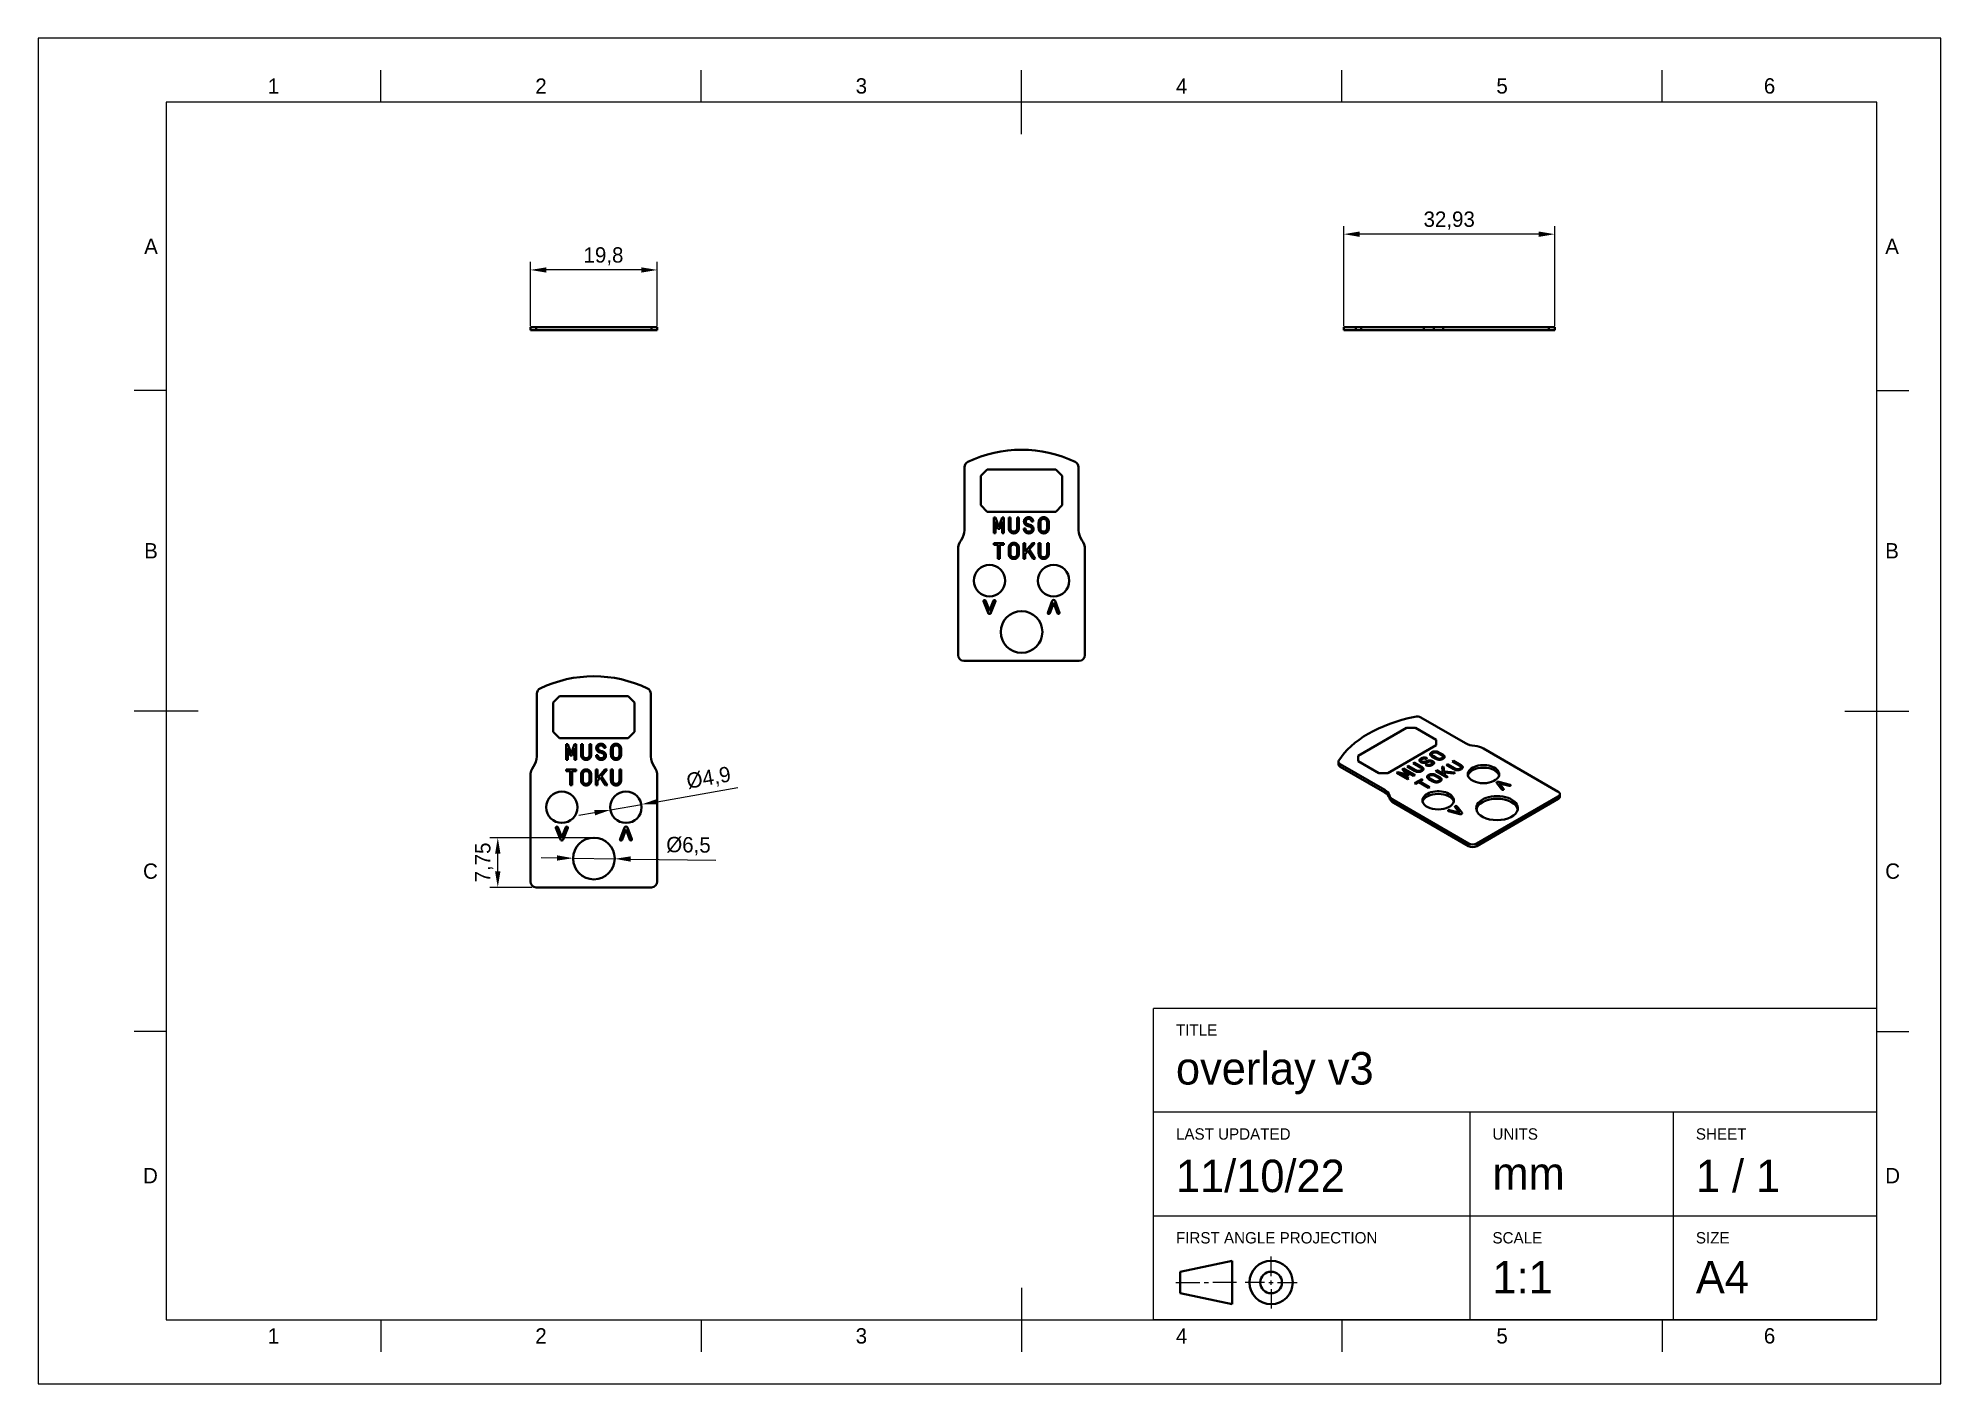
# Paper-space layout 'Sheet' of a CAD drawing. Header units: millimetres. Extents: x 0 to 297, y 0 to 210.
# The model-space entities are those that its viewports show. They can reach past a viewport. Long polylines and large blocks are cut down to what shows.
import ezdxf

# ---------------------------------------------------------------- set-up
doc = ezdxf.new("R2010")
doc.units = ezdxf.units.MM
for name, color, linetype in [('Annotations', 7, 'Continuous'), ('Border', 7, 'Continuous'), ('Geometries', 7, 'Continuous')]:
    doc.layers.add(name, color=color, linetype=linetype)
doc.styles.add('Shapr0', font='txt', dxfattribs={"height": 2.3925})
doc.styles.add('Shapr1', font='txt', dxfattribs={"height": 2.3925})
doc.styles.add('Shapr6', font='txt', dxfattribs={"height": 2.3925})
doc.styles.add('Shapr7', font='txt', dxfattribs={"height": 2.3925})
doc.styles.add('Shapr8', font='txt', dxfattribs={"height": 2.3925})
doc.dimstyles.new('ISO-25', dxfattribs={"dimtxt": 2.5, "dimasz": 2.5, "dimexe": 1.25, "dimexo": 0.625, "dimtad": 1, "dimtxsty": 'Standard', "dimcen": 2.5, "dimadec": 0, "dimazin": 0, "dimtfac": 1, "dimtmove": 0, "dimatfit": 3, "dimfxl": 1, "dimarcsym": 0})

psp = doc.layouts.new('Sheet')

msp = doc.modelspace()

# ---------------------------------------------------------------- texts
at = {"layer": 'Border', "linetype": 'Continuous', "lineweight": 15, "char_height": 2.393, "width": 2.3925, "style": 'Shapr0'}
for s, insert, attachment_point in [('1', (36.75, 201.304), 8), ('2', (78.5, 201.304), 8), ('3', (128.5, 201.304), 8), ('4', (178.5, 201.304), 8), ('5', (228.5, 201.304), 8), ('6', (270.25, 201.304), 8), ('A', (18.696, 177.5), 6), ('A', (288.304, 177.5), 4), ('B', (18.696, 130), 6), ('B', (288.304, 130), 4), ('C', (18.696, 80), 6), ('C', (288.304, 80), 4), ('D', (18.696, 32.5), 6), ('D', (288.304, 32.5), 4), ('1', (36.75, 8.696), 2), ('2', (78.5, 8.696), 2), ('3', (128.5, 8.696), 2), ('4', (178.5, 8.696), 2), ('5', (228.5, 8.696), 2), ('6', (270.25, 8.696), 2)]:
    msp.add_mtext(s, dxfattribs=dict(at, insert=insert, attachment_point=attachment_point))
at = {"layer": 'Border', "linetype": 'Continuous', "lineweight": 15, "attachment_point": 7, "style": 'Shapr1'}
for s, insert, char_height in [('TITLE', (177.6, 54.33), 1.7705), ('overlay v3', (177.6, 45.187), 5.0625), ('LAST UPDATED', (177.6, 38.092), 1.77045), ('UNITS', (227, 38.092), 1.7705), ('SHEET', (258.75, 38.092), 1.7705), ('11/10/22', (177.6, 29.856), 5.0625), ('mm', (227, 30.337), 5.0625), ('1 / 1', (258.75, 29.856), 5.0625), ('FIRST ANGLE PROJECTION', (177.6, 21.892), 1.77045), ('SCALE', (227, 21.892), 1.7705), ('SIZE', (258.75, 21.892), 1.7705), ('1:1', (227, 14.116), 5.0625), ('A4', (258.75, 14.137), 5.0625)]:
    msp.add_mtext(s, dxfattribs=dict(at, insert=insert, char_height=char_height))

# ---------------------------------------------------------------- blocks, each defined once
blk = doc.blocks.new('*D2')
at = {"layer": 'Annotations', "color": 0, "linetype": 'Continuous', "lineweight": 15}
for p, q in [((76.85, 165.03), (76.85, 175.07)), ((94.15, 173.82), (79.35, 173.82)), ((96.65, 165.03), (96.65, 175.07))]:
    blk.add_line(p, q, dxfattribs=at)
at = {"layer": 'Annotations', "color": 0}
for points in [[(79.35, 174.23), (79.35, 173.4), (76.85, 173.82)], [(94.15, 173.4), (94.15, 174.23), (96.65, 173.82)]]:
    blk.add_solid(points, dxfattribs=at)
at = {"layer": 'Defpoints', "color": 0}
for p in [(76.85, 173.82), (76.85, 164.4), (96.65, 164.4)]:
    blk.add_point(p, dxfattribs=at)
at = {"layer": 'Annotations', "color": 0, "lineweight": 15, "insert": (88.25, 175.94), "char_height": 2.393, "attachment_point": 5, "style": 'Shapr6'}
blk.add_mtext('19,8', dxfattribs=at)
blk = doc.blocks.new('*D3')
at = {"layer": 'Annotations', "color": 0, "linetype": 'Continuous', "lineweight": 15}
for p, q in [((203.78, 165.03), (203.78, 180.65)), ((234.22, 179.4), (206.28, 179.4)), ((236.72, 165.03), (236.72, 180.65))]:
    blk.add_line(p, q, dxfattribs=at)
at = {"layer": 'Annotations', "color": 0}
for points in [[(206.28, 179.82), (206.28, 178.98), (203.78, 179.4)], [(234.22, 178.98), (234.22, 179.82), (236.72, 179.4)]]:
    blk.add_solid(points, dxfattribs=at)
at = {"layer": 'Defpoints', "color": 0}
for p in [(203.78, 179.4), (203.78, 164.4), (236.72, 164.4)]:
    blk.add_point(p, dxfattribs=at)
at = {"layer": 'Annotations', "color": 0, "lineweight": 15, "insert": (220.25, 181.52), "char_height": 2.393, "attachment_point": 5, "style": 'Shapr7'}
blk.add_mtext('32,93', dxfattribs=at)
blk = doc.blocks.new('*D4')
at = {"layer": 'Annotations', "color": 0, "linetype": 'Continuous', "lineweight": 15}
for p, q in [((96.63, 90.84), (109.22, 93.05)), ((86.87, 89.13), (84.41, 88.7)), ((89.34, 89.56), (94.16, 90.41))]:
    blk.add_line(p, q, dxfattribs=at)
at = {"layer": 'Annotations', "color": 0}
for points in [[(86.95, 88.72), (86.8, 89.54), (89.34, 89.56)], [(96.55, 91.25), (96.7, 90.43), (94.16, 90.41)]]:
    blk.add_solid(points, dxfattribs=at)
at = {"layer": 'Defpoints', "color": 0}
for p in [(89.34, 89.56), (94.16, 90.41)]:
    blk.add_point(p, dxfattribs=at)
at = {"layer": 'Annotations', "color": 0, "lineweight": 15, "insert": (104.69, 94.41), "char_height": 2.393, "attachment_point": 5, "rotation": 9.9525, "style": 'Shapr8'}
blk.add_mtext('%%c4,9', dxfattribs=at)
blk = doc.blocks.new('*D5')
at = {"layer": 'Annotations', "color": 0, "linetype": 'Continuous', "lineweight": 15}
for p, q in [((81, 82.06), (78.5, 82.1)), ((83.5, 82.03), (90, 81.94)), ((92.5, 81.9), (105.78, 81.72))]:
    blk.add_line(p, q, dxfattribs=at)
at = {"layer": 'Annotations', "color": 0}
for points in [[(80.99, 81.65), (81.01, 82.48), (83.5, 82.03)], [(92.51, 82.32), (92.49, 81.49), (90, 81.94)]]:
    blk.add_solid(points, dxfattribs=at)
at = {"layer": 'Defpoints', "color": 0}
for p in [(83.5, 82.03), (90, 81.94)]:
    blk.add_point(p, dxfattribs=at)
at = {"layer": 'Annotations', "color": 0, "lineweight": 15, "insert": (101.52, 83.91), "char_height": 2.393, "attachment_point": 5, "rotation": 359.2146, "style": 'Shapr8'}
blk.add_mtext('%%c6,5', dxfattribs=at)
blk = doc.blocks.new('*D6')
at = {"layer": 'Annotations', "color": 0, "linetype": 'Continuous', "lineweight": 15}
for p, q in [((86.12, 85.23), (70.5, 85.23)), ((71.75, 79.98), (71.75, 82.73)), ((77.13, 77.48), (70.5, 77.48))]:
    blk.add_line(p, q, dxfattribs=at)
at = {"layer": 'Annotations', "color": 0}
for points in [[(72.17, 82.73), (71.33, 82.73), (71.75, 85.23)], [(71.33, 79.98), (72.17, 79.98), (71.75, 77.48)]]:
    blk.add_solid(points, dxfattribs=at)
at = {"layer": 'Defpoints', "color": 0}
for p in [(71.75, 85.23), (86.75, 85.23), (77.75, 77.48)]:
    blk.add_point(p, dxfattribs=at)
at = {"layer": 'Annotations', "color": 0, "lineweight": 15, "insert": (69.63, 81.36), "char_height": 2.393, "attachment_point": 5, "rotation": 90, "style": 'Shapr8'}
blk.add_mtext('7,75', dxfattribs=at)
blk = doc.blocks.new('*U7')
at = {"layer": 'Border', "linetype": 'Continuous', "lineweight": 15}
for p, q in [((287, 58.6), (174.1, 58.6)), ((174.1, 10), (174.1, 58.6)), ((287, 10), (287, 58.6)), ((287, 42.4), (174.1, 42.4)), ((223.5, 10), (223.5, 42.4)), ((255.25, 10), (255.25, 42.4)), ((287, 26.2), (174.1, 26.2)), ((192.450088, 16.837486), (192.450088, 19.875004)), ((177.6, 15.82498), (181.312522, 15.82498)), ((181.987526, 15.82498), (182.66253, 15.82498)), ((187.050056, 15.82498), (183.337534, 15.82498)), ((191.437582, 15.82498), (188.400064, 15.82498)), ((192.112586, 15.82498), (192.78759, 15.82498)), ((192.450088, 15.487478), (192.450088, 16.162482)), ((193.462594, 15.82498), (196.500112, 15.82498)), ((192.450088, 14.812474), (192.450088, 11.774956)), ((287, 10), (174.1, 10))]:
    blk.add_line(p, q, dxfattribs=at)
at = {"layer": 'Border', "linetype": 'Continuous', "lineweight": 40}
for p, q in [((178.275004, 17.51249), (186.375052, 19.2)), ((186.375052, 19.2), (186.375052, 12.44996)), ((178.275004, 17.51249), (178.275004, 14.13747)), ((178.275004, 14.13747), (186.375052, 12.44996))]:
    blk.add_line(p, q, dxfattribs=at)
for radius in [3.37502, 1.68751]:
    blk.add_circle((192.450088, 15.82498), radius, dxfattribs=at)

# ---------------------------------------------------------------- dimensions: what is measured, and where the dimension line sits
at = {"layer": 'Annotations', "linetype": 'Continuous', "lineweight": 15}
for base, p1, p2, override, picture, middle in [((203.784, 179.4), (236.716, 164.4), (203.784, 164.4), {"dimscale": 1, "dimgap": 0.7, "dimdec": 2, "dimlfac": 1, "dimzin": 8, "dimdsep": 44, "dimtxsty": 'Shapr7', "dimse1": 0, "dimse2": 0, "dimfrac": 2, "dimlwd": 15, "dimlwe": 15}, '*D3', (220.25, 179.4)), ((76.85, 173.818), (96.65, 164.4), (76.85, 164.4), {"dimscale": 1, "dimgap": 0.7, "dimdec": 2, "dimlfac": 1, "dimzin": 8, "dimdsep": 44, "dimtxsty": 'Shapr6', "dimse1": 0, "dimse2": 0, "dimfrac": 2, "dimlwd": 15, "dimlwe": 15}, '*D2', (88.253, 173.818))]:
    dim = msp.add_linear_dim(base=base, p1=p1, p2=p2, dimstyle='ISO-25', override=override, dxfattribs=at)
    dim.commit()
    dim.dimension.update_dxf_attribs({"geometry": picture, "text_midpoint": middle, "dimtype": 160})
for p1, p2, picture, middle in [((89.337, 89.56), (94.163, 90.407), '*D4', (105.056, 92.319)), ((83.5, 82.028), (90, 81.939), '*D5', (101.492, 81.782))]:
    dim = msp.add_diameter_dim_2p(p1=p1, p2=p2, dimstyle='ISO-25', override={"dimscale": 1, "dimgap": 0.7, "dimdec": 2, "dimlfac": 1, "dimzin": 8, "dimdsep": 44, "dimtxsty": 'Shapr8', "dimfrac": 2, "dimlwd": 15, "dimlwe": 15}, dxfattribs=at)
    dim.commit()
    dim.dimension.update_dxf_attribs({"geometry": picture, "text_midpoint": middle, "dimtype": 163})
dim = msp.add_linear_dim(base=(71.75, 85.234), p1=(77.75, 77.484), p2=(86.75, 85.234), angle=90, dimstyle='ISO-25', override={"dimscale": 1, "dimgap": 0.7, "dimdec": 2, "dimlfac": 1, "dimzin": 8, "dimdsep": 44, "dimtxsty": 'Shapr8', "dimse1": 0, "dimse2": 0, "dimfrac": 2, "dimlwd": 15, "dimlwe": 15}, dxfattribs=at)
dim.commit()
dim.dimension.update_dxf_attribs({"geometry": '*D6', "text_midpoint": (71.75, 81.359), "dimtype": 160})

# ---------------------------------------------------------------- linework, layer by layer
at = {"layer": 'Border', "linetype": 'Continuous', "lineweight": 15}
for p, q in [((53.5, 200), (53.5, 205)), ((103.5, 200), (103.5, 205)), ((153.5, 195), (153.5, 205)), ((203.5, 200), (203.5, 205)), ((253.5, 200), (253.5, 205)), ((287, 200), (20, 200)), ((20, 200), (20, 10)), ((287, 10), (287, 200)), ((20, 155), (15, 155)), ((287, 155), (292, 155)), ((25, 105), (15, 105)), ((282, 105), (292, 105)), ((20, 55), (15, 55)), ((287, 55), (292, 55)), ((153.5, 15), (153.5, 5)), ((20, 10), (287, 10)), ((53.5, 10), (53.5, 5)), ((103.5, 10), (103.5, 5)), ((203.5, 10), (203.5, 5)), ((253.5, 10), (253.5, 5))]:
    msp.add_line(p, q, dxfattribs=at)
at = {"layer": 'Geometries', "linetype": 'Continuous', "lineweight": 40}
for p, q in [((76.85, 164.9), (77.75, 164.9)), ((76.85, 164.9), (76.85, 164.4)), ((76.85, 164.4), (77.75, 164.4)), ((77.75, 164.9), (95.75, 164.9)), ((77.75, 164.9), (77.75, 164.4)), ((77.75, 164.4), (95.75, 164.4)), ((95.75, 164.9), (96.65, 164.9)), ((95.75, 164.9), (95.75, 164.4)), ((95.75, 164.4), (96.65, 164.4)), ((96.65, 164.9), (96.65, 164.4)), ((203.784, 164.9), (205.676, 164.9)), ((203.784, 164.9), (203.784, 164.4)), ((203.784, 164.4), (205.676, 164.4)), ((205.676, 164.9), (206.488, 164.9)), ((205.676, 164.9), (205.676, 164.4)), ((205.676, 164.4), (206.488, 164.4)), ((206.488, 164.9), (216.316, 164.9)), ((206.488, 164.9), (206.488, 164.4)), ((206.488, 164.4), (216.316, 164.4)), ((216.316, 164.9), (217.876, 164.9)), ((216.316, 164.9), (216.316, 164.4)), ((216.316, 164.4), (217.876, 164.4)), ((217.876, 164.9), (219.316, 164.9)), ((217.876, 164.9), (217.876, 164.4)), ((217.876, 164.4), (219.316, 164.4)), ((219.316, 164.9), (235.816, 164.9)), ((219.316, 164.9), (219.316, 164.4)), ((219.316, 164.4), (235.816, 164.4)), ((235.816, 164.9), (236.716, 164.9)), ((235.816, 164.9), (235.816, 164.4)), ((235.816, 164.4), (236.716, 164.4)), ((236.716, 164.9), (236.716, 164.4)), ((144.6, 143.062), (144.6, 133.234)), ((148.16, 142.674), (147.16, 141.674)), ((158.84, 142.674), (148.16, 142.674)), ((159.84, 141.674), (158.84, 142.674)), ((162.4, 133.234), (162.4, 143.062)), ((147.16, 141.674), (147.16, 137.094)), ((159.84, 137.094), (159.84, 141.674)), ((147.16, 137.094), (148.16, 136.094)), ((158.84, 136.094), (159.84, 137.094)), ((148.16, 136.094), (158.84, 136.094)), ((149.169, 132.755), (149.169, 135.2)), ((149.169, 135.2), (149.446, 135.2)), ((149.428, 134.575), (149.428, 132.755)), ((149.823, 133.411), (149.428, 134.575)), ((149.446, 135.2), (149.959, 133.712)), ((149.959, 133.712), (150.473, 135.2)), ((150.49, 134.575), (150.095, 133.411)), ((150.473, 135.2), (150.749, 135.2)), ((150.49, 132.755), (150.49, 134.575)), ((150.749, 135.2), (150.749, 132.755)), ((151.504, 133.548), (151.504, 135.2)), ((151.504, 135.2), (151.773, 135.2)), ((151.773, 135.2), (151.773, 133.548)), ((152.814, 135.2), (153.083, 135.2)), ((152.814, 133.548), (152.814, 135.2)), ((153.083, 135.2), (153.083, 133.548)), ((154.705, 133.803), (154.394, 133.89)), ((154.516, 134.152), (154.803, 134.072)), ((155.341, 134.582), (155.065, 134.582)), ((156.173, 133.548), (156.173, 134.407)), ((156.442, 134.407), (156.442, 133.548)), ((157.483, 133.548), (157.483, 134.407)), ((157.752, 134.407), (157.752, 133.548)), ((149.428, 132.755), (149.169, 132.755)), ((149.169, 131.203), (150.745, 131.203)), ((149.169, 130.938), (149.169, 131.203)), ((149.823, 130.938), (149.169, 130.938)), ((150.095, 133.411), (149.823, 133.411)), ((149.823, 128.758), (149.823, 130.938)), ((150.745, 130.938), (150.092, 130.938)), ((150.092, 130.938), (150.092, 128.758)), ((150.749, 132.755), (150.49, 132.755)), ((150.745, 131.203), (150.745, 130.938)), ((153.818, 128.758), (153.818, 131.203)), ((153.818, 131.203), (154.087, 131.203)), ((153.839, 133.478), (154.115, 133.478)), ((154.087, 131.203), (154.087, 129.876)), ((154.087, 129.876), (155.215, 131.203)), ((155.558, 131.203), (154.698, 130.197)), ((155.215, 131.203), (155.558, 131.203)), ((156.173, 131.203), (156.442, 131.203)), ((156.173, 129.551), (156.173, 131.203)), ((156.442, 131.203), (156.442, 129.551)), ((157.483, 129.551), (157.483, 131.203)), ((157.483, 131.203), (157.752, 131.203)), ((157.752, 131.203), (157.752, 129.551)), ((143.6, 130.234), (143.6, 113.734)), ((150.092, 128.758), (149.823, 128.758)), ((151.504, 129.551), (151.504, 130.41)), ((151.773, 130.41), (151.773, 129.551)), ((152.814, 129.551), (152.814, 130.41)), ((153.083, 130.41), (153.083, 129.551)), ((154.087, 128.758), (153.818, 128.758)), ((154.52, 129.988), (154.087, 129.477)), ((154.087, 129.477), (154.087, 128.758)), ((155.33, 128.758), (154.52, 129.988)), ((154.698, 130.197), (155.648, 128.758)), ((155.648, 128.758), (155.33, 128.758)), ((163.4, 113.734), (163.4, 130.234)), ((148.272, 120.298), (147.585, 122.131)), ((147.712, 122.313), (147.769, 122.313)), ((147.896, 122.225), (148.475, 120.682)), ((148.525, 120.682), (149.104, 122.225)), ((149.415, 122.131), (148.728, 120.298)), ((149.231, 122.313), (149.288, 122.313)), ((158.272, 122.169), (157.585, 120.337)), ((157.896, 120.242), (158.475, 121.785)), ((158.525, 121.785), (159.104, 120.242)), ((159.415, 120.337), (158.728, 122.169)), ((157.712, 120.154), (157.769, 120.154)), ((159.231, 120.154), (159.288, 120.154)), ((144.5, 112.834), (162.5, 112.834)), ((77.85, 107.712), (77.85, 97.884)), ((81.41, 107.324), (80.41, 106.324)), ((92.09, 107.324), (81.41, 107.324)), ((93.09, 106.324), (92.09, 107.324)), ((95.65, 97.884), (95.65, 107.712)), ((80.41, 106.324), (80.41, 101.744)), ((93.09, 101.744), (93.09, 106.324)), ((222.77, 99.966), (215.821, 103.978)), ((80.41, 101.744), (81.41, 100.744)), ((92.09, 100.744), (93.09, 101.744)), ((213.578, 102.366), (206.026, 98.006)), ((213.578, 102.358), (206.026, 97.998)), ((213.578, 102.366), (213.578, 102.358)), ((214.992, 102.366), (213.578, 102.366)), ((214.992, 102.358), (213.578, 102.358)), ((214.992, 102.366), (214.992, 102.358)), ((218.23, 100.497), (214.992, 102.366)), ((218.23, 100.489), (214.992, 102.358)), ((81.41, 100.744), (92.09, 100.744)), ((82.419, 97.405), (82.419, 99.85)), ((82.419, 99.85), (82.696, 99.85)), ((82.678, 99.225), (82.678, 97.405)), ((83.073, 98.061), (82.678, 99.225)), ((82.696, 99.85), (83.209, 98.362)), ((83.345, 98.061), (83.073, 98.061)), ((83.209, 98.362), (83.723, 99.85)), ((83.74, 99.225), (83.345, 98.061)), ((83.723, 99.85), (83.999, 99.85)), ((83.74, 97.405), (83.74, 99.225)), ((83.999, 99.85), (83.999, 97.405)), ((84.754, 98.198), (84.754, 99.85)), ((84.754, 99.85), (85.023, 99.85)), ((85.023, 99.85), (85.023, 98.198)), ((86.064, 99.85), (86.333, 99.85)), ((86.064, 98.198), (86.064, 99.85)), ((86.333, 99.85), (86.333, 98.198)), ((87.089, 98.128), (87.365, 98.128)), ((87.955, 98.453), (87.644, 98.54)), ((87.766, 98.802), (88.053, 98.722)), ((88.591, 99.232), (88.315, 99.232)), ((89.423, 98.198), (89.423, 99.057)), ((89.692, 99.057), (89.692, 98.198)), ((90.733, 98.198), (90.733, 99.057)), ((91.002, 99.057), (91.002, 98.198)), ((210.679, 95.32), (218.23, 99.68)), ((217.263, 98.242), (217.263, 98.246)), ((217.51, 98.554), (217.51, 98.563)), ((217.538, 98.247), (217.538, 98.243)), ((217.538, 98.247), (217.538, 98.238)), ((217.727, 98.004), (217.727, 98.013)), ((217.727, 98.013), (218.335, 97.662)), ((218.23, 100.489), (218.23, 100.497)), ((218.23, 99.68), (218.23, 100.489)), ((219.071, 98.087), (218.464, 98.438)), ((218.654, 98.538), (218.654, 98.548)), ((218.654, 98.548), (219.262, 98.197)), ((219.262, 98.188), (218.654, 98.538)), ((219.262, 98.188), (219.262, 98.197)), ((237.266, 92.413), (225.599, 99.149)), ((82.678, 97.405), (82.419, 97.405)), ((82.419, 95.853), (83.995, 95.853)), ((82.419, 95.588), (82.419, 95.853)), ((83.073, 95.588), (82.419, 95.588)), ((83.073, 93.408), (83.073, 95.588)), ((83.995, 95.588), (83.342, 95.588)), ((83.342, 95.588), (83.342, 93.408)), ((83.999, 97.405), (83.74, 97.405)), ((83.995, 95.853), (83.995, 95.588)), ((84.754, 94.201), (84.754, 95.06)), ((85.023, 95.06), (85.023, 94.201)), ((86.064, 94.201), (86.064, 95.06)), ((86.333, 95.06), (86.333, 94.201)), ((87.068, 93.408), (87.068, 95.853)), ((87.068, 95.853), (87.337, 95.853)), ((87.337, 95.853), (87.337, 94.526)), ((87.337, 94.526), (88.465, 95.853)), ((88.808, 95.853), (87.948, 94.847)), ((88.465, 95.853), (88.808, 95.853)), ((89.423, 95.853), (89.692, 95.853)), ((89.423, 94.201), (89.423, 95.853)), ((89.692, 95.853), (89.692, 94.201)), ((90.733, 94.201), (90.733, 95.853)), ((90.733, 95.853), (91.002, 95.853)), ((91.002, 95.853), (91.002, 94.201)), ((202.971, 97.079), (202.971, 96.671)), ((203.234, 96.711), (203.234, 96.303)), ((203.234, 96.711), (210.184, 92.699)), ((203.234, 96.303), (210.184, 92.291)), ((206.026, 98.006), (206.026, 97.998)), ((206.026, 97.998), (206.026, 97.19)), ((206.026, 97.19), (209.264, 95.32)), ((209.264, 95.32), (210.679, 95.32)), ((212.024, 95.368), (212.219, 95.48)), ((212.032, 95.363), (212.024, 95.368)), ((212.219, 95.471), (212.032, 95.363)), ((213.753, 94.369), (212.032, 95.363)), ((212.219, 95.48), (213.635, 95.082)), ((212.219, 95.471), (212.219, 95.48)), ((213.635, 95.073), (212.219, 95.471)), ((213.751, 94.904), (212.649, 95.218)), ((212.649, 95.218), (213.936, 94.475)), ((212.649, 95.208), (212.649, 95.218)), ((213.928, 94.47), (212.649, 95.208)), ((212.946, 95.9), (213.141, 96.012)), ((212.951, 95.893), (212.946, 95.9)), ((213.141, 96.003), (212.951, 95.893)), ((213.635, 95.082), (212.951, 95.893)), ((213.141, 96.003), (213.141, 96.012)), ((213.141, 96.012), (214.87, 95.014)), ((214.862, 95.009), (213.141, 96.003)), ((213.4, 95.642), (213.4, 95.651)), ((214.687, 94.908), (213.4, 95.651)), ((213.4, 95.651), (213.944, 95.015)), ((213.938, 95.012), (213.4, 95.642)), ((213.635, 95.073), (213.635, 95.082)), ((213.675, 96.321), (213.865, 96.43)), ((213.683, 96.316), (213.675, 96.321)), ((213.865, 96.421), (213.683, 96.316)), ((214.843, 95.646), (213.683, 96.316)), ((213.865, 96.43), (215.034, 95.756)), ((213.865, 96.421), (213.865, 96.43)), ((215.034, 95.746), (213.865, 96.421)), ((214.601, 96.855), (214.792, 96.965)), ((214.609, 96.851), (214.601, 96.855)), ((214.792, 96.956), (214.609, 96.851)), ((215.77, 96.181), (214.609, 96.851)), ((214.792, 96.965), (215.96, 96.291)), ((214.792, 96.956), (214.792, 96.965)), ((215.96, 96.281), (214.792, 96.956)), ((215.034, 95.746), (215.034, 95.756)), ((215.599, 97.288), (215.599, 97.293)), ((215.799, 95.729), (215.799, 95.739)), ((215.842, 97.591), (215.842, 97.6)), ((215.872, 97.3), (215.872, 97.291)), ((215.96, 96.281), (215.96, 96.291)), ((215.96, 95.938), (215.96, 95.947)), ((215.983, 97.142), (215.983, 97.151)), ((216.544, 96.571), (216.739, 96.683)), ((216.552, 96.566), (216.544, 96.571)), ((216.546, 97.122), (216.805, 97.207)), ((216.805, 97.197), (216.546, 97.113)), ((216.546, 97.113), (216.546, 97.122)), ((216.739, 96.674), (216.552, 96.566)), ((216.816, 97.629), (216.63, 97.522)), ((216.927, 97.057), (216.645, 96.966)), ((216.739, 96.674), (216.739, 96.683)), ((216.805, 97.197), (216.805, 97.207)), ((216.825, 97.635), (216.816, 97.629)), ((217.453, 96.684), (217.453, 96.693)), ((218.145, 97.552), (217.537, 97.903)), ((217.625, 96.885), (217.625, 96.894)), ((217.702, 97.145), (217.702, 97.154)), ((218.335, 97.653), (217.727, 98.004)), ((218.137, 95.633), (218.327, 95.743)), ((218.145, 95.629), (218.137, 95.633)), ((218.327, 95.734), (218.145, 95.629)), ((219.866, 94.635), (218.145, 95.629)), ((218.327, 95.734), (218.327, 95.743)), ((218.327, 95.743), (219.266, 95.201)), ((219.266, 95.192), (218.327, 95.734)), ((218.335, 97.653), (218.335, 97.662)), ((219.101, 97.636), (219.101, 97.645)), ((219.125, 96.204), (219.367, 96.344)), ((219.126, 96.195), (219.125, 96.204)), ((219.367, 96.334), (219.126, 96.195)), ((219.266, 95.201), (219.126, 96.195)), ((219.261, 97.844), (219.261, 97.853)), ((219.266, 95.192), (219.266, 95.201)), ((219.367, 96.334), (219.367, 96.344)), ((219.367, 96.344), (219.471, 95.582)), ((219.471, 95.573), (219.367, 96.334)), ((219.471, 95.582), (221.161, 95.382)), ((219.471, 95.573), (219.471, 95.582)), ((221.148, 95.375), (219.471, 95.573)), ((219.493, 95.414), (219.493, 95.424)), ((219.493, 95.424), (219.548, 95.039)), ((220.936, 95.253), (219.493, 95.424)), ((219.548, 95.029), (219.493, 95.414)), ((219.803, 96.595), (219.993, 96.705)), ((219.811, 96.59), (219.803, 96.595)), ((219.993, 96.696), (219.811, 96.59)), ((220.971, 95.92), (219.811, 96.59)), ((219.993, 96.696), (219.993, 96.705)), ((219.993, 96.705), (221.161, 96.03)), ((221.161, 96.021), (219.993, 96.696)), ((220.729, 97.13), (220.919, 97.24)), ((220.737, 97.125), (220.729, 97.13)), ((220.919, 97.23), (220.737, 97.125)), ((221.898, 96.455), (220.737, 97.125)), ((220.919, 97.23), (220.919, 97.24)), ((220.919, 97.24), (222.088, 96.565)), ((222.088, 96.556), (220.919, 97.23)), ((221.148, 95.375), (220.936, 95.253)), ((221.161, 95.382), (221.148, 95.375)), ((221.161, 96.021), (221.161, 96.03)), ((221.927, 96.004), (221.927, 96.013)), ((222.088, 96.556), (222.088, 96.565)), ((222.088, 96.212), (222.088, 96.221)), ((76.85, 94.884), (76.85, 78.384)), ((83.342, 93.408), (83.073, 93.408)), ((87.337, 93.408), (87.068, 93.408)), ((87.77, 94.638), (87.337, 94.127)), ((87.337, 94.127), (87.337, 93.408)), ((88.58, 93.408), (87.77, 94.638)), ((87.948, 94.847), (88.898, 93.408)), ((88.898, 93.408), (88.58, 93.408)), ((96.65, 78.384), (96.65, 94.884)), ((210.184, 92.699), (210.184, 92.291)), ((213.938, 95.012), (213.751, 94.904)), ((213.928, 94.47), (213.753, 94.369)), ((213.936, 94.475), (213.928, 94.47)), ((213.944, 95.015), (213.938, 95.012)), ((214.862, 95.009), (214.687, 94.908)), ((214.85, 93.736), (215.964, 94.379)), ((214.858, 93.731), (214.85, 93.736)), ((215.964, 94.37), (214.858, 93.731)), ((215.038, 93.627), (214.858, 93.731)), ((214.87, 95.014), (214.862, 95.009)), ((215.5, 93.894), (215.038, 93.627)), ((217.042, 93.004), (215.5, 93.894)), ((216.144, 94.266), (215.69, 94.004)), ((215.69, 93.995), (215.69, 94.004)), ((215.69, 94.004), (217.232, 93.114)), ((217.224, 93.109), (215.69, 93.995)), ((215.964, 94.37), (215.964, 94.379)), ((215.964, 94.379), (216.152, 94.271)), ((216.144, 94.266), (215.964, 94.37)), ((216.152, 94.271), (216.144, 94.266)), ((216.788, 94.704), (216.788, 94.708)), ((217.035, 95.016), (217.035, 95.026)), ((217.224, 93.109), (217.042, 93.004)), ((217.062, 94.709), (217.062, 94.705)), ((217.062, 94.709), (217.062, 94.7)), ((217.67, 94.014), (217.062, 94.365)), ((217.232, 93.114), (217.224, 93.109)), ((217.252, 94.466), (217.252, 94.475)), ((217.252, 94.475), (217.86, 94.124)), ((217.86, 94.115), (217.252, 94.466)), ((217.86, 94.115), (217.86, 94.124)), ((218.596, 94.549), (217.988, 94.9)), ((218.179, 95.001), (218.179, 95.01)), ((218.179, 95.01), (218.786, 94.659)), ((218.786, 94.65), (218.179, 95.001)), ((218.626, 94.098), (218.626, 94.107)), ((218.786, 94.65), (218.786, 94.659)), ((218.786, 94.306), (218.786, 94.315)), ((219.548, 95.039), (220.057, 94.745)), ((219.548, 95.029), (219.548, 95.039)), ((220.049, 94.74), (219.548, 95.029)), ((220.049, 94.74), (219.866, 94.635)), ((220.057, 94.745), (220.049, 94.74)), ((227.654, 93.822), (227.654, 93.818)), ((227.675, 93.764), (228.485, 92.735)), ((227.997, 93.941), (227.997, 93.95)), ((229.779, 93.482), (227.997, 93.95)), ((229.779, 93.474), (227.997, 93.941)), ((228.087, 93.696), (228.087, 93.688)), ((228.09, 93.681), (228.09, 93.69)), ((228.772, 92.823), (228.09, 93.69)), ((228.772, 92.815), (228.09, 93.681)), ((228.126, 93.71), (229.626, 93.317)), ((228.704, 92.712), (228.744, 92.736)), ((228.772, 92.815), (228.772, 92.823)), ((228.784, 92.787), (228.784, 92.791)), ((229.777, 93.332), (229.818, 93.356)), ((229.779, 93.474), (229.779, 93.482)), ((229.858, 93.407), (229.858, 93.411)), ((210.919, 91.85), (210.919, 91.442)), ((211.598, 91.066), (211.598, 90.658)), ((211.598, 91.066), (223.265, 84.33)), ((211.598, 90.658), (223.265, 83.922)), ((220.067, 89.452), (220.067, 89.456)), ((220.106, 89.511), (220.147, 89.535)), ((220.106, 89.503), (220.147, 89.527)), ((220.106, 89.503), (220.106, 89.511)), ((221.927, 88.918), (220.146, 89.385)), ((220.147, 89.527), (220.147, 89.535)), ((220.298, 89.542), (220.298, 89.551)), ((220.298, 89.551), (221.799, 89.157)), ((220.298, 89.542), (221.799, 89.149)), ((221.141, 90.072), (221.14, 90.076)), ((221.835, 89.178), (221.153, 90.044)), ((221.18, 90.131), (221.221, 90.155)), ((221.18, 90.123), (221.221, 90.147)), ((221.18, 90.123), (221.18, 90.131)), ((221.221, 90.147), (221.221, 90.155)), ((221.439, 90.124), (221.439, 90.132)), ((221.439, 90.132), (222.249, 89.103)), ((221.439, 90.124), (222.249, 89.095)), ((221.799, 89.149), (221.799, 89.157)), ((221.837, 89.163), (221.837, 89.171)), ((222.249, 89.095), (222.249, 89.103)), ((224.538, 84.33), (237.266, 91.679)), ((224.538, 83.922), (237.266, 91.27)), ((237.266, 91.679), (237.266, 91.27)), ((237.529, 91.638), (237.529, 92.046)), ((81.522, 84.948), (80.835, 86.781)), ((80.962, 86.963), (81.019, 86.963)), ((81.146, 86.875), (81.725, 85.332)), ((81.775, 85.332), (82.354, 86.875)), ((82.665, 86.781), (81.978, 84.948)), ((82.481, 86.963), (82.538, 86.963)), ((91.522, 86.819), (90.835, 84.987)), ((91.146, 84.892), (91.725, 86.435)), ((91.775, 86.435), (92.354, 84.892)), ((92.665, 84.987), (91.978, 86.819)), ((222.271, 89.045), (222.271, 89.041)), ((90.962, 84.804), (91.019, 84.804)), ((92.481, 84.804), (92.538, 84.804)), ((223.265, 84.33), (223.265, 83.922)), ((224.538, 84.33), (224.538, 83.922)), ((77.75, 77.484), (95.75, 77.484))]:
    msp.add_line(p, q, dxfattribs=at)
at = {"layer": 'Geometries', "linetype": 'Continuous', "lineweight": 40, "flags": 128}
for points in [[(153.881, 134.585), (153.881, 134.605), (153.882, 134.626), (153.883, 134.646), (153.885, 134.666), (153.887, 134.685), (153.89, 134.705), (153.894, 134.725), (153.898, 134.745), (153.903, 134.764), (153.908, 134.783), (153.914, 134.802), (153.921, 134.821), (153.928, 134.84), (153.936, 134.858), (153.944, 134.876), (153.954, 134.894), (153.964, 134.912), (153.974, 134.93), (153.985, 134.947), (153.997, 134.963), (154.009, 134.979), (154.021, 134.994), (154.034, 135.009), (154.048, 135.023), (154.061, 135.037), (154.076, 135.05), (154.09, 135.063), (154.105, 135.076), (154.121, 135.088), (154.137, 135.099), (154.153, 135.11), (154.17, 135.121), (154.187, 135.131), (154.205, 135.141), (154.222, 135.15), (154.242, 135.16), (154.262, 135.169), (154.282, 135.177), (154.302, 135.185), (154.323, 135.192), (154.344, 135.198), (154.365, 135.204), (154.386, 135.21), (154.407, 135.215), (154.428, 135.219), (154.449, 135.223), (154.471, 135.226), (154.492, 135.229), (154.514, 135.231), (154.536, 135.233), (154.559, 135.234), (154.581, 135.235), (154.604, 135.235)], [(154.394, 133.89), (154.375, 133.896), (154.356, 133.902), (154.337, 133.908), (154.318, 133.915), (154.299, 133.923), (154.281, 133.931), (154.263, 133.939), (154.245, 133.948), (154.227, 133.958), (154.21, 133.968), (154.192, 133.978), (154.175, 133.99), (154.158, 134.001), (154.142, 134.014), (154.126, 134.026), (154.111, 134.039), (154.097, 134.052), (154.083, 134.065), (154.07, 134.078), (154.057, 134.092), (154.044, 134.107), (154.032, 134.122), (154.021, 134.137), (154.009, 134.153), (153.997, 134.17), (153.987, 134.187), (153.976, 134.204), (153.966, 134.223), (153.956, 134.242), (153.947, 134.262), (153.939, 134.281), (153.931, 134.301), (153.923, 134.322), (153.917, 134.342), (153.91, 134.363), (153.905, 134.385), (153.9, 134.406), (153.895, 134.428), (153.891, 134.45), (153.888, 134.472), (153.885, 134.495), (153.883, 134.517), (153.882, 134.54), (153.881, 134.563), (153.881, 134.585)], [(154.604, 134.97), (154.584, 134.969), (154.564, 134.969), (154.544, 134.967), (154.524, 134.965), (154.504, 134.963), (154.485, 134.959), (154.466, 134.955), (154.447, 134.951), (154.433, 134.947), (154.419, 134.943), (154.405, 134.938), (154.391, 134.933), (154.377, 134.927), (154.363, 134.921), (154.349, 134.914), (154.335, 134.906), (154.323, 134.898), (154.31, 134.89), (154.298, 134.882), (154.286, 134.872), (154.274, 134.862), (154.262, 134.852), (154.251, 134.841), (154.241, 134.83), (154.231, 134.818), (154.222, 134.806), (154.213, 134.794), (154.205, 134.781), (154.198, 134.767), (154.191, 134.754), (154.184, 134.739), (154.178, 134.725), (154.173, 134.711), (154.169, 134.698), (154.165, 134.684), (154.162, 134.67), (154.159, 134.655), (154.157, 134.641), (154.155, 134.626), (154.154, 134.611), (154.153, 134.598), (154.153, 134.585)], [(154.153, 134.585), (154.153, 134.569), (154.154, 134.552), (154.155, 134.535), (154.157, 134.519), (154.159, 134.502), (154.162, 134.485), (154.165, 134.469), (154.169, 134.453), (154.173, 134.436), (154.179, 134.42), (154.184, 134.407), (154.189, 134.395), (154.195, 134.382), (154.201, 134.37), (154.208, 134.357), (154.216, 134.344), (154.226, 134.33), (154.236, 134.317), (154.246, 134.305), (154.257, 134.292), (154.269, 134.28), (154.282, 134.269), (154.295, 134.258), (154.308, 134.248), (154.321, 134.238), (154.335, 134.229), (154.349, 134.22), (154.364, 134.212), (154.379, 134.204), (154.394, 134.197), (154.409, 134.19), (154.425, 134.183), (154.441, 134.177), (154.46, 134.17), (154.478, 134.164), (154.497, 134.158), (154.516, 134.152)], [(154.604, 135.235), (154.629, 135.235), (154.654, 135.234), (154.679, 135.233), (154.704, 135.231), (154.726, 135.228), (154.749, 135.225), (154.771, 135.222), (154.794, 135.217), (154.816, 135.213), (154.838, 135.207), (154.857, 135.202), (154.876, 135.196), (154.894, 135.19), (154.913, 135.183), (154.931, 135.176), (154.949, 135.169), (154.967, 135.16), (154.985, 135.151), (155.003, 135.142), (155.021, 135.131), (155.038, 135.12), (155.055, 135.109), (155.071, 135.098), (155.085, 135.086), (155.1, 135.074), (155.114, 135.062), (155.128, 135.049), (155.141, 135.036), (155.155, 135.021), (155.169, 135.005), (155.182, 134.989), (155.195, 134.973), (155.207, 134.956), (155.219, 134.938), (155.231, 134.92), (155.241, 134.901), (155.251, 134.883), (155.261, 134.864), (155.271, 134.842), (155.281, 134.82), (155.289, 134.797), (155.298, 134.774), (155.305, 134.751), (155.312, 134.728), (155.318, 134.704), (155.324, 134.68), (155.329, 134.656), (155.334, 134.631), (155.338, 134.607), (155.341, 134.582)], [(155.065, 134.582), (155.06, 134.601), (155.055, 134.621), (155.049, 134.64), (155.043, 134.659), (155.036, 134.678), (155.029, 134.696), (155.021, 134.715), (155.012, 134.732), (155.005, 134.746), (154.998, 134.758), (154.99, 134.771), (154.982, 134.784), (154.973, 134.797), (154.964, 134.809), (154.954, 134.821), (154.944, 134.833), (154.932, 134.845), (154.92, 134.857), (154.908, 134.868), (154.895, 134.878), (154.882, 134.889), (154.868, 134.898), (154.853, 134.907), (154.839, 134.916), (154.824, 134.923), (154.809, 134.93), (154.794, 134.937), (154.778, 134.942), (154.762, 134.948), (154.746, 134.952), (154.73, 134.956), (154.713, 134.96), (154.695, 134.963), (154.677, 134.965), (154.659, 134.967), (154.64, 134.969), (154.622, 134.969), (154.604, 134.97)], [(155.1, 133.373), (155.1, 133.39), (155.099, 133.407), (155.098, 133.423), (155.096, 133.44), (155.093, 133.457), (155.09, 133.473), (155.087, 133.489), (155.082, 133.505), (155.077, 133.521), (155.073, 133.533), (155.068, 133.545), (155.063, 133.557), (155.057, 133.568), (155.05, 133.582), (155.042, 133.595), (155.034, 133.607), (155.024, 133.62), (155.015, 133.632), (155.004, 133.644), (154.993, 133.655), (154.982, 133.666), (154.97, 133.676), (154.957, 133.686), (154.944, 133.696), (154.931, 133.705), (154.918, 133.714), (154.904, 133.722), (154.89, 133.731), (154.875, 133.738), (154.861, 133.746), (154.846, 133.753), (154.829, 133.76), (154.812, 133.767), (154.794, 133.774), (154.777, 133.78), (154.753, 133.788), (154.729, 133.796), (154.705, 133.803)], [(154.803, 134.072), (154.827, 134.065), (154.851, 134.057), (154.875, 134.049), (154.898, 134.041), (154.921, 134.032), (154.945, 134.022), (154.967, 134.012), (154.99, 134.001), (155.008, 133.992), (155.026, 133.983), (155.043, 133.973), (155.06, 133.963), (155.077, 133.952), (155.094, 133.941), (155.11, 133.929), (155.126, 133.917), (155.142, 133.904), (155.157, 133.891), (155.172, 133.878), (155.187, 133.864), (155.201, 133.85), (155.214, 133.835), (155.227, 133.82), (155.239, 133.804), (155.251, 133.788), (155.263, 133.772), (155.273, 133.756), (155.283, 133.739), (155.293, 133.721), (155.302, 133.704), (155.311, 133.686), (155.318, 133.668), (155.326, 133.65), (155.332, 133.631), (155.339, 133.612), (155.344, 133.593), (155.349, 133.574), (155.354, 133.555), (155.358, 133.533), (155.362, 133.51), (155.365, 133.488), (155.368, 133.465), (155.37, 133.442), (155.371, 133.419), (155.372, 133.396), (155.372, 133.373)], [(156.173, 134.407), (156.173, 134.432), (156.174, 134.457), (156.176, 134.482), (156.177, 134.507), (156.18, 134.534), (156.183, 134.561), (156.187, 134.587), (156.191, 134.607), (156.195, 134.627), (156.199, 134.647), (156.204, 134.667), (156.21, 134.689), (156.217, 134.712), (156.224, 134.734), (156.232, 134.756), (156.24, 134.777), (156.249, 134.799), (156.258, 134.818), (156.267, 134.836), (156.276, 134.855), (156.286, 134.873), (156.297, 134.891), (156.308, 134.908), (156.32, 134.925), (156.332, 134.942), (156.345, 134.96), (156.359, 134.977), (156.373, 134.993), (156.388, 135.009), (156.402, 135.024), (156.417, 135.037), (156.431, 135.051), (156.447, 135.064), (156.462, 135.077), (156.478, 135.089), (156.495, 135.1), (156.512, 135.112), (156.53, 135.123), (156.548, 135.134), (156.567, 135.144), (156.585, 135.153), (156.606, 135.163), (156.628, 135.172), (156.649, 135.181), (156.671, 135.189), (156.693, 135.196), (156.715, 135.203), (156.738, 135.209), (156.761, 135.214), (156.784, 135.219), (156.808, 135.223), (156.833, 135.227), (156.859, 135.23), (156.885, 135.232), (156.911, 135.234), (156.937, 135.235), (156.963, 135.235)], [(156.963, 134.97), (156.943, 134.969), (156.923, 134.968), (156.903, 134.967), (156.883, 134.965), (156.863, 134.962), (156.845, 134.959), (156.828, 134.955), (156.81, 134.95), (156.793, 134.946), (156.776, 134.94), (156.759, 134.934), (156.742, 134.927), (156.725, 134.919), (156.708, 134.911), (156.692, 134.902), (156.677, 134.894), (156.663, 134.884), (156.649, 134.875), (156.635, 134.864), (156.622, 134.853), (156.609, 134.842), (156.596, 134.829), (156.583, 134.817), (156.571, 134.803), (156.56, 134.79), (156.549, 134.775), (156.538, 134.759), (156.527, 134.743), (156.518, 134.726), (156.508, 134.709), (156.5, 134.692), (156.492, 134.674), (156.484, 134.656), (156.478, 134.639), (156.473, 134.622), (156.468, 134.605), (156.463, 134.588), (156.459, 134.57), (156.455, 134.553), (156.452, 134.535), (156.45, 134.517), (156.447, 134.499), (156.445, 134.481), (156.444, 134.456), (156.443, 134.432), (156.442, 134.407)], [(156.963, 135.235), (156.988, 135.235), (157.013, 135.234), (157.038, 135.232), (157.063, 135.23), (157.086, 135.228), (157.109, 135.224), (157.133, 135.221), (157.156, 135.216), (157.178, 135.211), (157.201, 135.205), (157.224, 135.199), (157.246, 135.192), (157.265, 135.185), (157.283, 135.178), (157.302, 135.171), (157.32, 135.163), (157.338, 135.155), (157.355, 135.146), (157.372, 135.137), (157.389, 135.127), (157.405, 135.117), (157.421, 135.107), (157.437, 135.096), (157.453, 135.085), (157.468, 135.073), (157.483, 135.06), (157.499, 135.047), (157.513, 135.033), (157.528, 135.019), (157.541, 135.005), (157.554, 134.991), (157.567, 134.977), (157.579, 134.962), (157.591, 134.946), (157.602, 134.931), (157.613, 134.915), (157.623, 134.899), (157.634, 134.882), (157.644, 134.864), (157.654, 134.847), (157.663, 134.829), (157.673, 134.807), (157.682, 134.785), (157.691, 134.763), (157.699, 134.741), (157.707, 134.718), (157.714, 134.695), (157.72, 134.671), (157.726, 134.648), (157.731, 134.624), (157.736, 134.6), (157.74, 134.576), (157.743, 134.553), (157.746, 134.529), (157.748, 134.504), (157.75, 134.48), (157.751, 134.456), (157.752, 134.432), (157.752, 134.407)], [(157.483, 134.407), (157.483, 134.427), (157.482, 134.447), (157.481, 134.467), (157.48, 134.487), (157.477, 134.507), (157.474, 134.529), (157.47, 134.551), (157.466, 134.573), (157.462, 134.589), (157.458, 134.605), (157.453, 134.621), (157.448, 134.637), (157.442, 134.654), (157.435, 134.67), (157.429, 134.686), (157.421, 134.702), (157.414, 134.716), (157.406, 134.729), (157.398, 134.743), (157.39, 134.756), (157.381, 134.769), (157.371, 134.782), (157.361, 134.795), (157.351, 134.807), (157.34, 134.819), (157.329, 134.83), (157.317, 134.841), (157.306, 134.852), (157.294, 134.862), (157.281, 134.871), (157.268, 134.88), (157.255, 134.889), (157.241, 134.898), (157.227, 134.906), (157.213, 134.913), (157.198, 134.921), (157.181, 134.928), (157.163, 134.935), (157.144, 134.942), (157.126, 134.947), (157.107, 134.953), (157.088, 134.957), (157.069, 134.961), (157.049, 134.964), (157.032, 134.966), (157.015, 134.968), (156.997, 134.969), (156.98, 134.969), (156.963, 134.97)], [(152.294, 132.72), (152.269, 132.72), (152.244, 132.721), (152.219, 132.722), (152.194, 132.725), (152.17, 132.727), (152.147, 132.731), (152.124, 132.734), (152.101, 132.739), (152.078, 132.744), (152.055, 132.75), (152.033, 132.756), (152.01, 132.763), (151.992, 132.77), (151.973, 132.777), (151.955, 132.784), (151.937, 132.792), (151.919, 132.8), (151.902, 132.809), (151.885, 132.818), (151.868, 132.828), (151.852, 132.838), (151.835, 132.848), (151.82, 132.859), (151.804, 132.87), (151.789, 132.882), (151.773, 132.895), (151.758, 132.908), (151.743, 132.922), (151.729, 132.936), (151.715, 132.95), (151.702, 132.964), (151.69, 132.978), (151.677, 132.993), (151.666, 133.008), (151.654, 133.024), (151.643, 133.04), (151.633, 133.056), (151.622, 133.073), (151.612, 133.091), (151.603, 133.108), (151.594, 133.126), (151.584, 133.148), (151.574, 133.17), (151.565, 133.192), (151.557, 133.214), (151.55, 133.237), (151.542, 133.26), (151.536, 133.284), (151.53, 133.307), (151.525, 133.331), (151.521, 133.355), (151.517, 133.379), (151.513, 133.402), (151.51, 133.426), (151.508, 133.45), (151.506, 133.475), (151.505, 133.499), (151.504, 133.523), (151.504, 133.548)], [(151.504, 130.41), (151.504, 130.435), (151.505, 130.46), (151.506, 130.485), (151.508, 130.51), (151.511, 130.537), (151.514, 130.564), (151.518, 130.59), (151.522, 130.61), (151.526, 130.63), (151.53, 130.65), (151.535, 130.67), (151.541, 130.692), (151.548, 130.715), (151.555, 130.737), (151.562, 130.759), (151.571, 130.78), (151.58, 130.802), (151.588, 130.821), (151.598, 130.839), (151.607, 130.858), (151.617, 130.876), (151.628, 130.894), (151.639, 130.911), (151.651, 130.929), (151.663, 130.945), (151.676, 130.963), (151.69, 130.98), (151.704, 130.996), (151.719, 131.012), (151.733, 131.027), (151.747, 131.041), (151.762, 131.054), (151.778, 131.067), (151.793, 131.08), (151.809, 131.092), (151.826, 131.103), (151.842, 131.115), (151.86, 131.126), (151.879, 131.137), (151.897, 131.147), (151.916, 131.156), (151.937, 131.166), (151.958, 131.175), (151.98, 131.184), (152.002, 131.192), (152.024, 131.199), (152.046, 131.206), (152.069, 131.212), (152.092, 131.217), (152.115, 131.222), (152.139, 131.226), (152.164, 131.23), (152.19, 131.233), (152.216, 131.235), (152.242, 131.237), (152.268, 131.238), (152.294, 131.238)], [(151.773, 133.548), (151.773, 133.528), (151.774, 133.508), (151.775, 133.488), (151.777, 133.468), (151.779, 133.448), (151.782, 133.426), (151.786, 133.404), (151.79, 133.382), (151.794, 133.366), (151.799, 133.35), (151.803, 133.334), (151.809, 133.318), (151.815, 133.301), (151.821, 133.285), (151.828, 133.269), (151.835, 133.253), (151.843, 133.239), (151.85, 133.226), (151.858, 133.212), (151.867, 133.199), (151.876, 133.186), (151.885, 133.173), (151.895, 133.16), (151.906, 133.148), (151.916, 133.136), (151.928, 133.125), (151.939, 133.114), (151.951, 133.103), (151.963, 133.093), (151.975, 133.084), (151.988, 133.075), (152.002, 133.066), (152.015, 133.057), (152.029, 133.049), (152.044, 133.041), (152.058, 133.034), (152.076, 133.027), (152.094, 133.02), (152.112, 133.013), (152.13, 133.008), (152.149, 133.002), (152.168, 132.998), (152.188, 132.994), (152.207, 132.991), (152.224, 132.989), (152.242, 132.987), (152.259, 132.986), (152.276, 132.985), (152.294, 132.985)], [(152.294, 130.973), (152.274, 130.973), (152.254, 130.972), (152.233, 130.97), (152.214, 130.968), (152.194, 130.965), (152.176, 130.962), (152.159, 130.958), (152.141, 130.954), (152.124, 130.949), (152.107, 130.943), (152.09, 130.937), (152.073, 130.93), (152.056, 130.922), (152.039, 130.914), (152.023, 130.905), (152.008, 130.897), (151.994, 130.887), (151.98, 130.878), (151.966, 130.867), (151.953, 130.856), (151.939, 130.845), (151.927, 130.832), (151.914, 130.82), (151.902, 130.806), (151.891, 130.793), (151.879, 130.778), (151.868, 130.762), (151.858, 130.746), (151.848, 130.73), (151.839, 130.712), (151.831, 130.695), (151.823, 130.677), (151.815, 130.659), (151.809, 130.642), (151.804, 130.625), (151.799, 130.608), (151.794, 130.591), (151.79, 130.574), (151.786, 130.556), (151.783, 130.538), (151.78, 130.52), (151.778, 130.502), (151.776, 130.484), (151.774, 130.459), (151.773, 130.435), (151.773, 130.41)], [(152.294, 132.985), (152.314, 132.986), (152.334, 132.987), (152.354, 132.988), (152.374, 132.99), (152.394, 132.993), (152.411, 132.996), (152.429, 133), (152.446, 133.005), (152.463, 133.009), (152.48, 133.015), (152.498, 133.021), (152.515, 133.028), (152.532, 133.036), (152.548, 133.044), (152.564, 133.053), (152.579, 133.061), (152.594, 133.071), (152.608, 133.08), (152.621, 133.091), (152.635, 133.102), (152.648, 133.113), (152.661, 133.126), (152.673, 133.138), (152.685, 133.152), (152.696, 133.165), (152.708, 133.18), (152.719, 133.196), (152.729, 133.212), (152.739, 133.228), (152.748, 133.246), (152.757, 133.263), (152.765, 133.281), (152.772, 133.299), (152.778, 133.316), (152.784, 133.333), (152.789, 133.35), (152.793, 133.367), (152.797, 133.384), (152.801, 133.402), (152.804, 133.42), (152.807, 133.438), (152.809, 133.456), (152.811, 133.474), (152.813, 133.499), (152.814, 133.523), (152.814, 133.548)], [(153.083, 133.548), (153.083, 133.523), (153.082, 133.498), (153.081, 133.473), (153.079, 133.448), (153.076, 133.421), (153.073, 133.394), (153.069, 133.368), (153.066, 133.348), (153.062, 133.328), (153.057, 133.308), (153.052, 133.288), (153.046, 133.266), (153.04, 133.243), (153.033, 133.221), (153.025, 133.199), (153.016, 133.178), (153.007, 133.156), (152.999, 133.137), (152.99, 133.119), (152.98, 133.1), (152.97, 133.082), (152.96, 133.064), (152.948, 133.047), (152.937, 133.03), (152.925, 133.013), (152.911, 132.995), (152.898, 132.978), (152.883, 132.962), (152.869, 132.946), (152.854, 132.931), (152.84, 132.918), (152.825, 132.904), (152.81, 132.891), (152.794, 132.878), (152.778, 132.866), (152.762, 132.855), (152.745, 132.843), (152.727, 132.832), (152.709, 132.821), (152.69, 132.811), (152.671, 132.802), (152.65, 132.792), (152.629, 132.783), (152.607, 132.774), (152.586, 132.766), (152.564, 132.759), (152.541, 132.752), (152.518, 132.746), (152.495, 132.741), (152.472, 132.736), (152.449, 132.732), (152.423, 132.728), (152.397, 132.725), (152.371, 132.723), (152.346, 132.721), (152.32, 132.72), (152.294, 132.72)], [(152.294, 131.238), (152.319, 131.238), (152.344, 131.237), (152.369, 131.236), (152.394, 131.233), (152.417, 131.231), (152.44, 131.227), (152.463, 131.224), (152.486, 131.219), (152.509, 131.214), (152.532, 131.208), (152.555, 131.202), (152.577, 131.195), (152.596, 131.188), (152.614, 131.181), (152.633, 131.174), (152.651, 131.166), (152.669, 131.158), (152.686, 131.149), (152.703, 131.14), (152.719, 131.13), (152.736, 131.12), (152.752, 131.11), (152.768, 131.099), (152.783, 131.088), (152.799, 131.076), (152.814, 131.063), (152.829, 131.05), (152.844, 131.036), (152.859, 131.022), (152.872, 131.008), (152.885, 130.994), (152.898, 130.98), (152.91, 130.965), (152.922, 130.95), (152.933, 130.934), (152.944, 130.918), (152.954, 130.902), (152.965, 130.885), (152.975, 130.867), (152.985, 130.85), (152.994, 130.832), (153.004, 130.81), (153.013, 130.788), (153.022, 130.766), (153.03, 130.744), (153.038, 130.721), (153.045, 130.698), (153.051, 130.675), (153.057, 130.651), (153.062, 130.627), (153.067, 130.603), (153.071, 130.58), (153.074, 130.556), (153.077, 130.532), (153.079, 130.508), (153.081, 130.483), (153.082, 130.459), (153.083, 130.435), (153.083, 130.41)], [(152.814, 130.41), (152.814, 130.43), (152.813, 130.45), (152.812, 130.47), (152.81, 130.49), (152.808, 130.51), (152.805, 130.532), (152.801, 130.554), (152.797, 130.576), (152.793, 130.592), (152.789, 130.608), (152.784, 130.624), (152.779, 130.64), (152.773, 130.657), (152.766, 130.673), (152.759, 130.689), (152.752, 130.705), (152.745, 130.719), (152.737, 130.733), (152.729, 130.746), (152.721, 130.759), (152.712, 130.772), (152.702, 130.785), (152.692, 130.798), (152.682, 130.81), (152.671, 130.822), (152.66, 130.834), (152.648, 130.844), (152.636, 130.855), (152.624, 130.865), (152.612, 130.874), (152.599, 130.884), (152.586, 130.893), (152.572, 130.901), (152.558, 130.909), (152.544, 130.917), (152.529, 130.924), (152.511, 130.931), (152.494, 130.938), (152.475, 130.945), (152.457, 130.951), (152.438, 130.956), (152.419, 130.96), (152.4, 130.964), (152.38, 130.967), (152.363, 130.969), (152.346, 130.971), (152.328, 130.972), (152.311, 130.973), (152.294, 130.973)], [(154.632, 132.72), (154.607, 132.72), (154.582, 132.721), (154.557, 132.723), (154.532, 132.725), (154.509, 132.728), (154.486, 132.731), (154.463, 132.735), (154.44, 132.739), (154.417, 132.744), (154.395, 132.75), (154.374, 132.756), (154.354, 132.762), (154.333, 132.769), (154.313, 132.777), (154.294, 132.785), (154.274, 132.794), (154.256, 132.802), (154.238, 132.811), (154.221, 132.821), (154.203, 132.831), (154.186, 132.842), (154.17, 132.853), (154.154, 132.864), (154.138, 132.875), (154.123, 132.887), (154.108, 132.9), (154.094, 132.912), (154.079, 132.926), (154.065, 132.939), (154.052, 132.953), (154.038, 132.968), (154.025, 132.984), (154.012, 133), (154, 133.016), (153.986, 133.035), (153.973, 133.054), (153.96, 133.074), (153.949, 133.095), (153.937, 133.115), (153.927, 133.137), (153.916, 133.159), (153.907, 133.181), (153.898, 133.203), (153.89, 133.226), (153.882, 133.25), (153.874, 133.274), (153.867, 133.299), (153.861, 133.324), (153.856, 133.349), (153.851, 133.375), (153.847, 133.4), (153.844, 133.426), (153.841, 133.452), (153.839, 133.478)], [(154.115, 133.478), (154.118, 133.458), (154.121, 133.438), (154.125, 133.419), (154.129, 133.399), (154.134, 133.38), (154.141, 133.358), (154.148, 133.337), (154.155, 133.316), (154.162, 133.301), (154.168, 133.285), (154.175, 133.27), (154.183, 133.255), (154.191, 133.24), (154.2, 133.225), (154.209, 133.21), (154.219, 133.195), (154.229, 133.182), (154.239, 133.169), (154.249, 133.157), (154.26, 133.145), (154.271, 133.133), (154.283, 133.121), (154.295, 133.109), (154.308, 133.098), (154.321, 133.088), (154.335, 133.078), (154.348, 133.069), (154.362, 133.06), (154.376, 133.051), (154.39, 133.043), (154.404, 133.036), (154.42, 133.029), (154.435, 133.022), (154.451, 133.016), (154.467, 133.011), (154.483, 133.006), (154.501, 133.001), (154.519, 132.997), (154.537, 132.993), (154.556, 132.99), (154.575, 132.988), (154.594, 132.987), (154.613, 132.986), (154.632, 132.985)], [(154.632, 132.985), (154.652, 132.985), (154.672, 132.986), (154.692, 132.987), (154.712, 132.989), (154.732, 132.991), (154.748, 132.994), (154.765, 132.996), (154.781, 133), (154.797, 133.003), (154.814, 133.007), (154.83, 133.012), (154.846, 133.017), (154.861, 133.023), (154.878, 133.029), (154.894, 133.036), (154.91, 133.044), (154.925, 133.053), (154.938, 133.06), (154.95, 133.068), (154.961, 133.076), (154.972, 133.085), (154.983, 133.094), (154.994, 133.104), (155.005, 133.114), (155.014, 133.125), (155.024, 133.136), (155.032, 133.147), (155.04, 133.158), (155.048, 133.17), (155.055, 133.183), (155.062, 133.196), (155.068, 133.21), (155.074, 133.223), (155.079, 133.236), (155.083, 133.249), (155.086, 133.262), (155.09, 133.275), (155.092, 133.289), (155.095, 133.302), (155.097, 133.316), (155.098, 133.33), (155.099, 133.344), (155.1, 133.359), (155.1, 133.373)], [(155.372, 133.373), (155.372, 133.353), (155.372, 133.333), (155.37, 133.313), (155.369, 133.293), (155.367, 133.273), (155.364, 133.253), (155.361, 133.233), (155.357, 133.214), (155.353, 133.194), (155.348, 133.175), (155.342, 133.155), (155.336, 133.135), (155.329, 133.116), (155.322, 133.097), (155.314, 133.078), (155.306, 133.061), (155.298, 133.045), (155.289, 133.029), (155.279, 133.013), (155.269, 132.998), (155.259, 132.982), (155.247, 132.967), (155.236, 132.952), (155.223, 132.938), (155.21, 132.924), (155.198, 132.911), (155.184, 132.899), (155.171, 132.886), (155.156, 132.875), (155.142, 132.863), (155.127, 132.852), (155.111, 132.842), (155.095, 132.832), (155.079, 132.822), (155.062, 132.813), (155.044, 132.804), (155.025, 132.795), (155.006, 132.786), (154.987, 132.779), (154.968, 132.772), (154.948, 132.765), (154.929, 132.759), (154.91, 132.754), (154.891, 132.749), (154.872, 132.744), (154.846, 132.739), (154.82, 132.734), (154.794, 132.73), (154.767, 132.727), (154.74, 132.724), (154.713, 132.722), (154.686, 132.721), (154.659, 132.72), (154.632, 132.72)], [(156.963, 132.72), (156.938, 132.72), (156.913, 132.721), (156.888, 132.722), (156.863, 132.725), (156.839, 132.727), (156.816, 132.731), (156.793, 132.734), (156.77, 132.739), (156.747, 132.744), (156.724, 132.75), (156.702, 132.756), (156.679, 132.763), (156.661, 132.77), (156.642, 132.777), (156.624, 132.784), (156.606, 132.792), (156.588, 132.8), (156.571, 132.809), (156.554, 132.818), (156.537, 132.828), (156.521, 132.838), (156.504, 132.848), (156.489, 132.859), (156.473, 132.87), (156.458, 132.882), (156.442, 132.895), (156.427, 132.908), (156.412, 132.922), (156.398, 132.936), (156.384, 132.95), (156.371, 132.964), (156.359, 132.978), (156.347, 132.993), (156.335, 133.008), (156.324, 133.024), (156.313, 133.04), (156.302, 133.056), (156.292, 133.073), (156.282, 133.091), (156.272, 133.108), (156.263, 133.126), (156.253, 133.148), (156.243, 133.17), (156.234, 133.192), (156.226, 133.214), (156.219, 133.237), (156.212, 133.26), (156.205, 133.284), (156.199, 133.307), (156.194, 133.331), (156.19, 133.355), (156.186, 133.379), (156.182, 133.402), (156.179, 133.426), (156.177, 133.45), (156.175, 133.475), (156.174, 133.499), (156.173, 133.523), (156.173, 133.548)], [(156.442, 133.548), (156.442, 133.528), (156.443, 133.508), (156.444, 133.488), (156.446, 133.468), (156.448, 133.448), (156.451, 133.426), (156.455, 133.404), (156.46, 133.382), (156.463, 133.366), (156.468, 133.35), (156.473, 133.334), (156.478, 133.318), (156.484, 133.301), (156.49, 133.285), (156.497, 133.269), (156.505, 133.253), (156.512, 133.239), (156.519, 133.226), (156.527, 133.212), (156.536, 133.199), (156.545, 133.186), (156.554, 133.173), (156.564, 133.16), (156.575, 133.148), (156.586, 133.136), (156.597, 133.125), (156.608, 133.114), (156.62, 133.103), (156.632, 133.093), (156.644, 133.084), (156.657, 133.075), (156.671, 133.066), (156.684, 133.057), (156.699, 133.049), (156.713, 133.041), (156.727, 133.034), (156.745, 133.027), (156.763, 133.02), (156.781, 133.013), (156.799, 133.008), (156.818, 133.002), (156.838, 132.998), (156.857, 132.994), (156.876, 132.991), (156.894, 132.989), (156.911, 132.987), (156.928, 132.986), (156.945, 132.985), (156.963, 132.985)], [(157.752, 133.548), (157.752, 133.523), (157.751, 133.498), (157.75, 133.473), (157.748, 133.448), (157.746, 133.421), (157.742, 133.394), (157.738, 133.368), (157.735, 133.348), (157.731, 133.328), (157.726, 133.308), (157.722, 133.288), (157.716, 133.266), (157.709, 133.243), (157.702, 133.221), (157.694, 133.199), (157.686, 133.178), (157.677, 133.156), (157.668, 133.137), (157.659, 133.119), (157.649, 133.1), (157.639, 133.082), (157.629, 133.064), (157.618, 133.047), (157.606, 133.03), (157.594, 133.013), (157.581, 132.995), (157.567, 132.978), (157.552, 132.962), (157.538, 132.946), (157.524, 132.931), (157.509, 132.918), (157.494, 132.904), (157.479, 132.891), (157.463, 132.878), (157.447, 132.866), (157.431, 132.855), (157.414, 132.843), (157.396, 132.832), (157.378, 132.821), (157.359, 132.811), (157.34, 132.802), (157.319, 132.792), (157.298, 132.783), (157.276, 132.774), (157.255, 132.766), (157.233, 132.759), (157.21, 132.752), (157.187, 132.746), (157.164, 132.741), (157.141, 132.736), (157.118, 132.732), (157.092, 132.728), (157.066, 132.725), (157.041, 132.723), (157.015, 132.721), (156.989, 132.72), (156.963, 132.72)], [(156.963, 132.985), (156.983, 132.986), (157.003, 132.987), (157.023, 132.988), (157.043, 132.99), (157.063, 132.993), (157.08, 132.996), (157.098, 133), (157.115, 133.005), (157.132, 133.009), (157.149, 133.015), (157.167, 133.021), (157.184, 133.028), (157.201, 133.036), (157.217, 133.044), (157.234, 133.053), (157.248, 133.061), (157.263, 133.071), (157.277, 133.08), (157.29, 133.091), (157.304, 133.102), (157.317, 133.113), (157.33, 133.126), (157.342, 133.138), (157.354, 133.152), (157.365, 133.165), (157.377, 133.18), (157.388, 133.196), (157.398, 133.212), (157.408, 133.228), (157.417, 133.246), (157.426, 133.263), (157.434, 133.281), (157.441, 133.299), (157.447, 133.316), (157.453, 133.333), (157.458, 133.35), (157.462, 133.367), (157.467, 133.384), (157.47, 133.402), (157.473, 133.42), (157.476, 133.438), (157.478, 133.456), (157.48, 133.474), (157.482, 133.499), (157.483, 133.523), (157.483, 133.548)], [(152.294, 128.723), (152.269, 128.723), (152.244, 128.724), (152.219, 128.726), (152.194, 128.728), (152.17, 128.73), (152.147, 128.734), (152.124, 128.738), (152.101, 128.742), (152.078, 128.747), (152.055, 128.753), (152.033, 128.759), (152.01, 128.766), (151.992, 128.773), (151.973, 128.78), (151.955, 128.787), (151.937, 128.795), (151.919, 128.804), (151.902, 128.812), (151.885, 128.821), (151.868, 128.831), (151.852, 128.841), (151.835, 128.851), (151.82, 128.862), (151.804, 128.873), (151.789, 128.885), (151.773, 128.898), (151.758, 128.911), (151.743, 128.925), (151.729, 128.939), (151.715, 128.953), (151.702, 128.967), (151.69, 128.981), (151.677, 128.996), (151.666, 129.012), (151.654, 129.027), (151.643, 129.043), (151.633, 129.059), (151.622, 129.076), (151.612, 129.094), (151.603, 129.112), (151.594, 129.13), (151.584, 129.151), (151.574, 129.173), (151.565, 129.195), (151.557, 129.217), (151.55, 129.24), (151.542, 129.263), (151.536, 129.287), (151.53, 129.31), (151.525, 129.334), (151.521, 129.358), (151.517, 129.382), (151.513, 129.406), (151.51, 129.43), (151.508, 129.454), (151.506, 129.478), (151.505, 129.502), (151.504, 129.527), (151.504, 129.551)], [(151.773, 129.551), (151.773, 129.531), (151.774, 129.511), (151.775, 129.491), (151.777, 129.471), (151.779, 129.451), (151.782, 129.429), (151.786, 129.407), (151.79, 129.385), (151.794, 129.369), (151.799, 129.353), (151.803, 129.337), (151.809, 129.321), (151.815, 129.304), (151.821, 129.288), (151.828, 129.272), (151.835, 129.256), (151.843, 129.242), (151.85, 129.229), (151.858, 129.215), (151.867, 129.202), (151.876, 129.189), (151.885, 129.176), (151.895, 129.163), (151.906, 129.151), (151.916, 129.139), (151.928, 129.128), (151.939, 129.117), (151.951, 129.106), (151.963, 129.096), (151.975, 129.087), (151.988, 129.078), (152.002, 129.069), (152.015, 129.06), (152.029, 129.052), (152.044, 129.045), (152.058, 129.038), (152.076, 129.03), (152.094, 129.023), (152.112, 129.016), (152.13, 129.011), (152.149, 129.006), (152.168, 129.001), (152.188, 128.997), (152.207, 128.994), (152.224, 128.992), (152.242, 128.99), (152.259, 128.989), (152.276, 128.989), (152.294, 128.988)], [(153.083, 129.551), (153.083, 129.526), (153.082, 129.501), (153.081, 129.476), (153.079, 129.451), (153.076, 129.424), (153.073, 129.397), (153.069, 129.371), (153.066, 129.351), (153.062, 129.331), (153.057, 129.311), (153.052, 129.291), (153.046, 129.269), (153.04, 129.246), (153.033, 129.224), (153.025, 129.202), (153.016, 129.181), (153.007, 129.159), (152.999, 129.14), (152.99, 129.122), (152.98, 129.103), (152.97, 129.085), (152.96, 129.067), (152.948, 129.05), (152.937, 129.033), (152.925, 129.016), (152.911, 128.998), (152.898, 128.981), (152.883, 128.965), (152.869, 128.949), (152.854, 128.935), (152.84, 128.921), (152.825, 128.907), (152.81, 128.894), (152.794, 128.882), (152.778, 128.869), (152.762, 128.858), (152.745, 128.847), (152.727, 128.835), (152.709, 128.825), (152.69, 128.814), (152.671, 128.805), (152.65, 128.795), (152.629, 128.786), (152.607, 128.777), (152.586, 128.769), (152.564, 128.762), (152.541, 128.755), (152.518, 128.749), (152.495, 128.744), (152.472, 128.739), (152.449, 128.735), (152.423, 128.731), (152.397, 128.728), (152.371, 128.726), (152.346, 128.724), (152.32, 128.723), (152.294, 128.723)], [(152.294, 128.988), (152.314, 128.989), (152.334, 128.99), (152.354, 128.991), (152.374, 128.993), (152.394, 128.996), (152.411, 129), (152.429, 129.003), (152.446, 129.008), (152.463, 129.013), (152.48, 129.018), (152.498, 129.024), (152.515, 129.031), (152.532, 129.039), (152.548, 129.047), (152.564, 129.056), (152.579, 129.064), (152.594, 129.074), (152.608, 129.084), (152.621, 129.094), (152.635, 129.105), (152.648, 129.116), (152.661, 129.129), (152.673, 129.142), (152.685, 129.155), (152.696, 129.168), (152.708, 129.184), (152.719, 129.199), (152.729, 129.215), (152.739, 129.232), (152.748, 129.249), (152.757, 129.266), (152.765, 129.284), (152.772, 129.302), (152.778, 129.319), (152.784, 129.336), (152.789, 129.353), (152.793, 129.37), (152.797, 129.388), (152.801, 129.405), (152.804, 129.423), (152.807, 129.441), (152.809, 129.459), (152.811, 129.477), (152.813, 129.502), (152.814, 129.526), (152.814, 129.551)], [(156.963, 128.723), (156.938, 128.723), (156.913, 128.724), (156.888, 128.726), (156.863, 128.728), (156.839, 128.73), (156.816, 128.734), (156.793, 128.738), (156.77, 128.742), (156.747, 128.747), (156.724, 128.753), (156.702, 128.759), (156.679, 128.766), (156.661, 128.773), (156.642, 128.78), (156.624, 128.787), (156.606, 128.795), (156.588, 128.804), (156.571, 128.812), (156.554, 128.821), (156.537, 128.831), (156.521, 128.841), (156.504, 128.851), (156.489, 128.862), (156.473, 128.873), (156.458, 128.885), (156.442, 128.898), (156.427, 128.911), (156.412, 128.925), (156.398, 128.939), (156.384, 128.953), (156.371, 128.967), (156.359, 128.981), (156.347, 128.996), (156.335, 129.012), (156.324, 129.027), (156.313, 129.043), (156.302, 129.059), (156.292, 129.076), (156.282, 129.094), (156.272, 129.112), (156.263, 129.13), (156.253, 129.151), (156.243, 129.173), (156.234, 129.195), (156.226, 129.217), (156.219, 129.24), (156.212, 129.263), (156.205, 129.287), (156.199, 129.31), (156.194, 129.334), (156.19, 129.358), (156.186, 129.382), (156.182, 129.406), (156.179, 129.43), (156.177, 129.454), (156.175, 129.478), (156.174, 129.502), (156.173, 129.527), (156.173, 129.551)], [(156.442, 129.551), (156.442, 129.531), (156.443, 129.511), (156.444, 129.491), (156.446, 129.471), (156.448, 129.451), (156.451, 129.429), (156.455, 129.407), (156.46, 129.385), (156.463, 129.369), (156.468, 129.353), (156.473, 129.337), (156.478, 129.321), (156.484, 129.304), (156.49, 129.288), (156.497, 129.272), (156.505, 129.256), (156.512, 129.242), (156.519, 129.229), (156.527, 129.215), (156.536, 129.202), (156.545, 129.189), (156.554, 129.176), (156.564, 129.163), (156.575, 129.151), (156.586, 129.139), (156.597, 129.128), (156.608, 129.117), (156.62, 129.106), (156.632, 129.096), (156.644, 129.087), (156.657, 129.078), (156.671, 129.069), (156.684, 129.06), (156.699, 129.052), (156.713, 129.045), (156.727, 129.038), (156.745, 129.03), (156.763, 129.023), (156.781, 129.016), (156.799, 129.011), (156.818, 129.006), (156.838, 129.001), (156.857, 128.997), (156.876, 128.994), (156.894, 128.992), (156.911, 128.99), (156.928, 128.989), (156.945, 128.989), (156.963, 128.988)], [(157.752, 129.551), (157.752, 129.526), (157.751, 129.501), (157.75, 129.476), (157.748, 129.451), (157.746, 129.424), (157.742, 129.397), (157.738, 129.371), (157.735, 129.351), (157.731, 129.331), (157.726, 129.311), (157.722, 129.291), (157.716, 129.269), (157.709, 129.246), (157.702, 129.224), (157.694, 129.202), (157.686, 129.181), (157.677, 129.159), (157.668, 129.14), (157.659, 129.122), (157.649, 129.103), (157.639, 129.085), (157.629, 129.067), (157.618, 129.05), (157.606, 129.033), (157.594, 129.016), (157.581, 128.998), (157.567, 128.981), (157.552, 128.965), (157.538, 128.949), (157.524, 128.935), (157.509, 128.921), (157.494, 128.907), (157.479, 128.894), (157.463, 128.882), (157.447, 128.869), (157.431, 128.858), (157.414, 128.847), (157.396, 128.835), (157.378, 128.825), (157.359, 128.814), (157.34, 128.805), (157.319, 128.795), (157.298, 128.786), (157.276, 128.777), (157.255, 128.769), (157.233, 128.762), (157.21, 128.755), (157.187, 128.749), (157.164, 128.744), (157.141, 128.739), (157.118, 128.735), (157.092, 128.731), (157.066, 128.728), (157.041, 128.726), (157.015, 128.724), (156.989, 128.723), (156.963, 128.723)], [(156.963, 128.988), (156.983, 128.989), (157.003, 128.99), (157.023, 128.991), (157.043, 128.993), (157.063, 128.996), (157.08, 129), (157.098, 129.003), (157.115, 129.008), (157.132, 129.013), (157.149, 129.018), (157.167, 129.024), (157.184, 129.031), (157.201, 129.039), (157.217, 129.047), (157.234, 129.056), (157.248, 129.064), (157.263, 129.074), (157.277, 129.084), (157.29, 129.094), (157.304, 129.105), (157.317, 129.116), (157.33, 129.129), (157.342, 129.142), (157.354, 129.155), (157.365, 129.168), (157.377, 129.184), (157.388, 129.199), (157.398, 129.215), (157.408, 129.232), (157.417, 129.249), (157.426, 129.266), (157.434, 129.284), (157.441, 129.302), (157.447, 129.319), (157.453, 129.336), (157.458, 129.353), (157.462, 129.37), (157.467, 129.388), (157.47, 129.405), (157.473, 129.423), (157.476, 129.441), (157.478, 129.459), (157.48, 129.477), (157.482, 129.502), (157.483, 129.526), (157.483, 129.551)], [(158.475, 121.785), (158.475, 121.786), (158.481, 121.795), (158.49, 121.801), (158.5, 121.803), (158.51, 121.801), (158.519, 121.795), (158.525, 121.786), (158.525, 121.785)], [(148.475, 120.682), (148.475, 120.681), (148.481, 120.672), (148.49, 120.667), (148.5, 120.664), (148.51, 120.667), (148.519, 120.672), (148.525, 120.681), (148.525, 120.682)], [(85.544, 97.37), (85.519, 97.37), (85.494, 97.371), (85.469, 97.372), (85.444, 97.375), (85.42, 97.377), (85.397, 97.381), (85.374, 97.384), (85.351, 97.389), (85.328, 97.394), (85.305, 97.4), (85.283, 97.406), (85.26, 97.413), (85.242, 97.42), (85.223, 97.427), (85.205, 97.434), (85.187, 97.442), (85.169, 97.45), (85.152, 97.459), (85.135, 97.468), (85.118, 97.478), (85.102, 97.488), (85.085, 97.498), (85.07, 97.509), (85.054, 97.52), (85.039, 97.532), (85.023, 97.545), (85.008, 97.558), (84.993, 97.572), (84.979, 97.586), (84.965, 97.6), (84.952, 97.614), (84.94, 97.628), (84.927, 97.643), (84.916, 97.658), (84.904, 97.674), (84.893, 97.69), (84.883, 97.706), (84.872, 97.723), (84.862, 97.741), (84.853, 97.758), (84.844, 97.776), (84.834, 97.798), (84.824, 97.82), (84.815, 97.842), (84.807, 97.864), (84.8, 97.887), (84.792, 97.91), (84.786, 97.934), (84.78, 97.957), (84.775, 97.981), (84.771, 98.005), (84.767, 98.029), (84.763, 98.052), (84.76, 98.076), (84.758, 98.1), (84.756, 98.125), (84.755, 98.149), (84.754, 98.173), (84.754, 98.198)], [(85.023, 98.198), (85.023, 98.178), (85.024, 98.158), (85.025, 98.138), (85.027, 98.118), (85.029, 98.098), (85.032, 98.076), (85.036, 98.054), (85.04, 98.032), (85.044, 98.016), (85.049, 98), (85.053, 97.984), (85.059, 97.968), (85.065, 97.951), (85.071, 97.935), (85.078, 97.919), (85.085, 97.903), (85.093, 97.889), (85.1, 97.876), (85.108, 97.862), (85.117, 97.849), (85.126, 97.836), (85.135, 97.823), (85.145, 97.81), (85.156, 97.798), (85.166, 97.786), (85.178, 97.775), (85.189, 97.764), (85.201, 97.753), (85.213, 97.743), (85.225, 97.734), (85.238, 97.725), (85.252, 97.716), (85.265, 97.707), (85.279, 97.699), (85.294, 97.691), (85.308, 97.684), (85.326, 97.677), (85.344, 97.67), (85.362, 97.663), (85.38, 97.658), (85.399, 97.652), (85.418, 97.648), (85.438, 97.644), (85.457, 97.641), (85.474, 97.639), (85.492, 97.637), (85.509, 97.636), (85.526, 97.635), (85.544, 97.635)], [(85.544, 97.635), (85.564, 97.636), (85.584, 97.637), (85.604, 97.638), (85.624, 97.64), (85.644, 97.643), (85.661, 97.646), (85.679, 97.65), (85.696, 97.655), (85.713, 97.659), (85.73, 97.665), (85.748, 97.671), (85.765, 97.678), (85.782, 97.686), (85.798, 97.694), (85.814, 97.703), (85.829, 97.711), (85.844, 97.721), (85.858, 97.73), (85.871, 97.741), (85.885, 97.752), (85.898, 97.763), (85.911, 97.776), (85.923, 97.788), (85.935, 97.802), (85.946, 97.815), (85.958, 97.83), (85.969, 97.846), (85.979, 97.862), (85.989, 97.878), (85.998, 97.896), (86.007, 97.913), (86.015, 97.931), (86.022, 97.949), (86.028, 97.966), (86.034, 97.983), (86.039, 98), (86.043, 98.017), (86.047, 98.034), (86.051, 98.052), (86.054, 98.07), (86.057, 98.088), (86.059, 98.106), (86.061, 98.124), (86.063, 98.149), (86.064, 98.173), (86.064, 98.198)], [(86.333, 98.198), (86.333, 98.173), (86.332, 98.148), (86.331, 98.123), (86.329, 98.098), (86.326, 98.071), (86.323, 98.044), (86.319, 98.018), (86.316, 97.998), (86.312, 97.978), (86.307, 97.958), (86.302, 97.938), (86.296, 97.916), (86.29, 97.893), (86.283, 97.871), (86.275, 97.849), (86.266, 97.828), (86.257, 97.806), (86.249, 97.787), (86.24, 97.769), (86.23, 97.75), (86.22, 97.732), (86.21, 97.714), (86.198, 97.697), (86.187, 97.68), (86.175, 97.663), (86.161, 97.645), (86.148, 97.628), (86.133, 97.612), (86.119, 97.596), (86.104, 97.581), (86.09, 97.568), (86.075, 97.554), (86.06, 97.541), (86.044, 97.528), (86.028, 97.516), (86.012, 97.505), (85.995, 97.493), (85.977, 97.482), (85.959, 97.471), (85.94, 97.461), (85.921, 97.452), (85.9, 97.442), (85.879, 97.433), (85.857, 97.424), (85.836, 97.416), (85.814, 97.409), (85.791, 97.402), (85.768, 97.396), (85.745, 97.391), (85.722, 97.386), (85.699, 97.382), (85.673, 97.378), (85.647, 97.375), (85.621, 97.373), (85.596, 97.371), (85.57, 97.37), (85.544, 97.37)], [(87.882, 97.37), (87.857, 97.37), (87.832, 97.371), (87.807, 97.373), (87.782, 97.375), (87.759, 97.378), (87.736, 97.381), (87.713, 97.385), (87.69, 97.389), (87.667, 97.394), (87.645, 97.4), (87.624, 97.406), (87.604, 97.412), (87.583, 97.419), (87.563, 97.427), (87.544, 97.435), (87.524, 97.444), (87.506, 97.452), (87.488, 97.461), (87.471, 97.471), (87.453, 97.481), (87.436, 97.492), (87.42, 97.503), (87.404, 97.514), (87.388, 97.525), (87.373, 97.537), (87.358, 97.55), (87.344, 97.562), (87.329, 97.576), (87.315, 97.589), (87.302, 97.603), (87.288, 97.618), (87.275, 97.634), (87.262, 97.65), (87.25, 97.666), (87.236, 97.685), (87.223, 97.704), (87.21, 97.724), (87.199, 97.745), (87.187, 97.765), (87.177, 97.787), (87.166, 97.809), (87.157, 97.831), (87.148, 97.853), (87.14, 97.876), (87.132, 97.9), (87.124, 97.924), (87.117, 97.949), (87.111, 97.974), (87.106, 97.999), (87.101, 98.025), (87.097, 98.05), (87.094, 98.076), (87.091, 98.102), (87.089, 98.128)], [(87.131, 99.235), (87.131, 99.255), (87.132, 99.276), (87.133, 99.296), (87.135, 99.316), (87.137, 99.335), (87.14, 99.355), (87.144, 99.375), (87.148, 99.395), (87.153, 99.414), (87.158, 99.433), (87.164, 99.452), (87.171, 99.471), (87.178, 99.49), (87.186, 99.508), (87.194, 99.526), (87.204, 99.544), (87.214, 99.562), (87.224, 99.58), (87.235, 99.597), (87.247, 99.613), (87.259, 99.629), (87.271, 99.644), (87.284, 99.659), (87.298, 99.673), (87.311, 99.687), (87.326, 99.7), (87.34, 99.713), (87.355, 99.726), (87.371, 99.738), (87.387, 99.749), (87.403, 99.76), (87.42, 99.771), (87.437, 99.781), (87.455, 99.791), (87.472, 99.8), (87.492, 99.81), (87.512, 99.819), (87.532, 99.827), (87.552, 99.835), (87.573, 99.842), (87.594, 99.848), (87.615, 99.854), (87.636, 99.86), (87.657, 99.865), (87.678, 99.869), (87.699, 99.873), (87.721, 99.876), (87.742, 99.879), (87.764, 99.881), (87.786, 99.883), (87.809, 99.884), (87.831, 99.885), (87.854, 99.885)], [(87.644, 98.54), (87.625, 98.546), (87.606, 98.552), (87.587, 98.558), (87.568, 98.565), (87.549, 98.573), (87.531, 98.581), (87.513, 98.589), (87.495, 98.598), (87.477, 98.608), (87.46, 98.618), (87.442, 98.628), (87.425, 98.64), (87.408, 98.651), (87.392, 98.664), (87.376, 98.676), (87.361, 98.689), (87.347, 98.702), (87.333, 98.715), (87.32, 98.728), (87.307, 98.742), (87.294, 98.757), (87.282, 98.772), (87.271, 98.787), (87.259, 98.803), (87.247, 98.82), (87.237, 98.837), (87.226, 98.854), (87.216, 98.873), (87.206, 98.892), (87.197, 98.912), (87.189, 98.931), (87.181, 98.951), (87.173, 98.972), (87.167, 98.992), (87.16, 99.013), (87.155, 99.035), (87.15, 99.056), (87.145, 99.078), (87.141, 99.1), (87.138, 99.122), (87.135, 99.145), (87.133, 99.167), (87.132, 99.19), (87.131, 99.213), (87.131, 99.235)], [(87.365, 98.128), (87.368, 98.108), (87.371, 98.088), (87.375, 98.069), (87.379, 98.049), (87.384, 98.03), (87.391, 98.008), (87.398, 97.987), (87.405, 97.966), (87.412, 97.951), (87.418, 97.935), (87.425, 97.92), (87.433, 97.905), (87.441, 97.89), (87.45, 97.875), (87.459, 97.86), (87.469, 97.845), (87.479, 97.832), (87.489, 97.819), (87.499, 97.807), (87.51, 97.795), (87.521, 97.783), (87.533, 97.771), (87.545, 97.759), (87.558, 97.748), (87.571, 97.738), (87.585, 97.728), (87.598, 97.719), (87.612, 97.71), (87.626, 97.701), (87.64, 97.693), (87.654, 97.686), (87.67, 97.679), (87.685, 97.672), (87.701, 97.666), (87.717, 97.661), (87.733, 97.656), (87.751, 97.651), (87.769, 97.647), (87.787, 97.643), (87.806, 97.64), (87.825, 97.638), (87.844, 97.637), (87.863, 97.636), (87.882, 97.635)], [(87.854, 99.62), (87.834, 99.619), (87.814, 99.619), (87.794, 99.617), (87.774, 99.615), (87.754, 99.613), (87.735, 99.609), (87.716, 99.605), (87.697, 99.601), (87.683, 99.597), (87.669, 99.593), (87.655, 99.588), (87.641, 99.583), (87.627, 99.577), (87.613, 99.571), (87.599, 99.564), (87.585, 99.556), (87.573, 99.548), (87.56, 99.54), (87.548, 99.532), (87.536, 99.522), (87.524, 99.512), (87.512, 99.502), (87.501, 99.491), (87.491, 99.48), (87.481, 99.468), (87.472, 99.456), (87.463, 99.444), (87.455, 99.431), (87.448, 99.417), (87.441, 99.404), (87.434, 99.389), (87.428, 99.375), (87.423, 99.361), (87.419, 99.348), (87.415, 99.334), (87.412, 99.32), (87.409, 99.305), (87.407, 99.291), (87.405, 99.276), (87.404, 99.261), (87.403, 99.248), (87.403, 99.235)], [(87.403, 99.235), (87.403, 99.219), (87.404, 99.202), (87.405, 99.185), (87.407, 99.169), (87.409, 99.152), (87.412, 99.135), (87.415, 99.119), (87.419, 99.103), (87.423, 99.086), (87.429, 99.07), (87.434, 99.057), (87.439, 99.045), (87.445, 99.032), (87.451, 99.02), (87.458, 99.007), (87.466, 98.994), (87.476, 98.98), (87.486, 98.967), (87.496, 98.955), (87.507, 98.942), (87.519, 98.93), (87.532, 98.919), (87.545, 98.908), (87.558, 98.898), (87.571, 98.888), (87.585, 98.879), (87.599, 98.87), (87.614, 98.862), (87.629, 98.854), (87.644, 98.847), (87.659, 98.84), (87.675, 98.833), (87.691, 98.827), (87.71, 98.82), (87.728, 98.814), (87.747, 98.808), (87.766, 98.802)], [(87.854, 99.885), (87.879, 99.885), (87.904, 99.884), (87.929, 99.883), (87.954, 99.881), (87.976, 99.878), (87.999, 99.875), (88.021, 99.872), (88.044, 99.867), (88.066, 99.863), (88.088, 99.857), (88.107, 99.852), (88.126, 99.846), (88.144, 99.84), (88.163, 99.833), (88.181, 99.826), (88.199, 99.819), (88.217, 99.81), (88.235, 99.801), (88.253, 99.792), (88.271, 99.781), (88.288, 99.77), (88.305, 99.759), (88.321, 99.748), (88.335, 99.736), (88.35, 99.724), (88.364, 99.712), (88.378, 99.699), (88.391, 99.686), (88.405, 99.671), (88.419, 99.655), (88.432, 99.639), (88.445, 99.623), (88.457, 99.606), (88.469, 99.588), (88.481, 99.57), (88.491, 99.551), (88.501, 99.533), (88.511, 99.514), (88.521, 99.492), (88.531, 99.47), (88.539, 99.447), (88.548, 99.424), (88.555, 99.401), (88.562, 99.378), (88.568, 99.354), (88.574, 99.33), (88.579, 99.306), (88.584, 99.281), (88.588, 99.257), (88.591, 99.232)], [(88.315, 99.232), (88.31, 99.251), (88.305, 99.271), (88.299, 99.29), (88.293, 99.309), (88.286, 99.328), (88.279, 99.346), (88.271, 99.365), (88.262, 99.382), (88.255, 99.396), (88.248, 99.408), (88.24, 99.421), (88.232, 99.434), (88.223, 99.447), (88.214, 99.459), (88.204, 99.471), (88.194, 99.483), (88.182, 99.495), (88.17, 99.507), (88.158, 99.518), (88.145, 99.528), (88.132, 99.539), (88.118, 99.548), (88.103, 99.557), (88.089, 99.566), (88.074, 99.573), (88.059, 99.58), (88.044, 99.587), (88.028, 99.592), (88.012, 99.598), (87.996, 99.602), (87.98, 99.606), (87.963, 99.61), (87.945, 99.613), (87.927, 99.615), (87.909, 99.617), (87.89, 99.619), (87.872, 99.619), (87.854, 99.62)], [(87.882, 97.635), (87.902, 97.635), (87.922, 97.636), (87.942, 97.637), (87.962, 97.639), (87.982, 97.641), (87.998, 97.644), (88.015, 97.646), (88.031, 97.65), (88.047, 97.653), (88.064, 97.657), (88.08, 97.662), (88.096, 97.667), (88.111, 97.673), (88.128, 97.679), (88.144, 97.686), (88.16, 97.694), (88.175, 97.703), (88.188, 97.71), (88.2, 97.718), (88.211, 97.726), (88.222, 97.735), (88.233, 97.744), (88.244, 97.754), (88.255, 97.764), (88.264, 97.775), (88.274, 97.786), (88.282, 97.797), (88.29, 97.808), (88.298, 97.82), (88.305, 97.833), (88.312, 97.846), (88.318, 97.86), (88.324, 97.873), (88.329, 97.886), (88.333, 97.899), (88.336, 97.912), (88.34, 97.925), (88.342, 97.939), (88.345, 97.952), (88.347, 97.966), (88.348, 97.98), (88.349, 97.994), (88.35, 98.009), (88.35, 98.023)], [(88.622, 98.023), (88.622, 98.003), (88.622, 97.983), (88.62, 97.963), (88.619, 97.943), (88.617, 97.923), (88.614, 97.903), (88.611, 97.883), (88.607, 97.864), (88.603, 97.844), (88.598, 97.825), (88.592, 97.805), (88.586, 97.785), (88.579, 97.766), (88.572, 97.747), (88.564, 97.728), (88.556, 97.711), (88.548, 97.695), (88.539, 97.679), (88.529, 97.663), (88.519, 97.648), (88.509, 97.632), (88.497, 97.617), (88.486, 97.602), (88.473, 97.588), (88.46, 97.574), (88.448, 97.561), (88.434, 97.549), (88.421, 97.536), (88.406, 97.525), (88.392, 97.513), (88.377, 97.502), (88.361, 97.492), (88.345, 97.482), (88.329, 97.472), (88.312, 97.463), (88.294, 97.454), (88.275, 97.445), (88.256, 97.436), (88.237, 97.429), (88.218, 97.422), (88.198, 97.415), (88.179, 97.409), (88.16, 97.404), (88.141, 97.399), (88.122, 97.394), (88.096, 97.389), (88.07, 97.384), (88.044, 97.38), (88.017, 97.377), (87.99, 97.374), (87.963, 97.372), (87.936, 97.371), (87.909, 97.37), (87.882, 97.37)], [(88.35, 98.023), (88.35, 98.04), (88.349, 98.057), (88.348, 98.073), (88.346, 98.09), (88.343, 98.107), (88.34, 98.123), (88.337, 98.139), (88.332, 98.155), (88.327, 98.171), (88.323, 98.183), (88.318, 98.195), (88.313, 98.207), (88.307, 98.218), (88.3, 98.232), (88.292, 98.245), (88.284, 98.257), (88.274, 98.27), (88.265, 98.282), (88.254, 98.294), (88.243, 98.305), (88.232, 98.316), (88.22, 98.326), (88.207, 98.336), (88.194, 98.346), (88.181, 98.355), (88.168, 98.364), (88.154, 98.372), (88.14, 98.381), (88.125, 98.388), (88.111, 98.396), (88.096, 98.403), (88.079, 98.41), (88.062, 98.417), (88.044, 98.424), (88.027, 98.43), (88.003, 98.438), (87.979, 98.446), (87.955, 98.453)], [(88.053, 98.722), (88.077, 98.715), (88.101, 98.707), (88.125, 98.699), (88.148, 98.691), (88.171, 98.682), (88.195, 98.672), (88.217, 98.662), (88.24, 98.651), (88.258, 98.642), (88.276, 98.633), (88.293, 98.623), (88.31, 98.613), (88.327, 98.602), (88.344, 98.591), (88.36, 98.579), (88.376, 98.567), (88.392, 98.554), (88.407, 98.541), (88.422, 98.528), (88.437, 98.514), (88.451, 98.5), (88.464, 98.485), (88.477, 98.47), (88.489, 98.454), (88.501, 98.438), (88.513, 98.422), (88.523, 98.406), (88.533, 98.389), (88.543, 98.371), (88.552, 98.354), (88.561, 98.336), (88.568, 98.318), (88.576, 98.3), (88.582, 98.281), (88.589, 98.262), (88.594, 98.243), (88.599, 98.224), (88.604, 98.205), (88.608, 98.183), (88.612, 98.16), (88.615, 98.138), (88.618, 98.115), (88.62, 98.092), (88.621, 98.069), (88.622, 98.046), (88.622, 98.023)], [(89.423, 99.057), (89.423, 99.082), (89.424, 99.107), (89.426, 99.132), (89.427, 99.157), (89.43, 99.184), (89.433, 99.211), (89.437, 99.237), (89.441, 99.257), (89.445, 99.277), (89.449, 99.297), (89.454, 99.317), (89.46, 99.339), (89.467, 99.362), (89.474, 99.384), (89.482, 99.406), (89.49, 99.427), (89.499, 99.449), (89.508, 99.468), (89.517, 99.486), (89.526, 99.505), (89.536, 99.523), (89.547, 99.541), (89.558, 99.558), (89.57, 99.575), (89.582, 99.592), (89.595, 99.61), (89.609, 99.627), (89.623, 99.643), (89.638, 99.659), (89.652, 99.674), (89.667, 99.687), (89.681, 99.701), (89.697, 99.714), (89.712, 99.727), (89.728, 99.739), (89.745, 99.75), (89.762, 99.762), (89.78, 99.773), (89.798, 99.784), (89.817, 99.794), (89.835, 99.803), (89.856, 99.813), (89.878, 99.822), (89.899, 99.831), (89.921, 99.839), (89.943, 99.846), (89.965, 99.853), (89.988, 99.859), (90.011, 99.864), (90.034, 99.869), (90.058, 99.873), (90.083, 99.877), (90.109, 99.88), (90.135, 99.882), (90.161, 99.884), (90.187, 99.885), (90.213, 99.885)], [(90.213, 97.37), (90.188, 97.37), (90.163, 97.371), (90.138, 97.372), (90.113, 97.375), (90.089, 97.377), (90.066, 97.381), (90.043, 97.384), (90.02, 97.389), (89.997, 97.394), (89.974, 97.4), (89.952, 97.406), (89.929, 97.413), (89.911, 97.42), (89.892, 97.427), (89.874, 97.434), (89.856, 97.442), (89.838, 97.45), (89.821, 97.459), (89.804, 97.468), (89.787, 97.478), (89.771, 97.488), (89.754, 97.498), (89.739, 97.509), (89.723, 97.52), (89.708, 97.532), (89.692, 97.545), (89.677, 97.558), (89.662, 97.572), (89.648, 97.586), (89.634, 97.6), (89.621, 97.614), (89.609, 97.628), (89.597, 97.643), (89.585, 97.658), (89.574, 97.674), (89.563, 97.69), (89.552, 97.706), (89.542, 97.723), (89.532, 97.741), (89.522, 97.758), (89.513, 97.776), (89.503, 97.798), (89.493, 97.82), (89.484, 97.842), (89.476, 97.864), (89.469, 97.887), (89.462, 97.91), (89.455, 97.934), (89.449, 97.957), (89.444, 97.981), (89.44, 98.005), (89.436, 98.029), (89.432, 98.052), (89.429, 98.076), (89.427, 98.1), (89.425, 98.125), (89.424, 98.149), (89.423, 98.173), (89.423, 98.198)], [(90.213, 99.62), (90.193, 99.619), (90.173, 99.618), (90.153, 99.617), (90.133, 99.615), (90.113, 99.612), (90.095, 99.609), (90.078, 99.605), (90.06, 99.6), (90.043, 99.596), (90.026, 99.59), (90.009, 99.584), (89.992, 99.577), (89.975, 99.569), (89.958, 99.561), (89.942, 99.552), (89.927, 99.544), (89.913, 99.534), (89.899, 99.525), (89.885, 99.514), (89.872, 99.503), (89.859, 99.492), (89.846, 99.479), (89.833, 99.467), (89.821, 99.453), (89.81, 99.44), (89.799, 99.425), (89.788, 99.409), (89.777, 99.393), (89.768, 99.376), (89.758, 99.359), (89.75, 99.342), (89.742, 99.324), (89.734, 99.306), (89.728, 99.289), (89.723, 99.272), (89.718, 99.255), (89.713, 99.238), (89.709, 99.22), (89.705, 99.203), (89.702, 99.185), (89.7, 99.167), (89.697, 99.149), (89.695, 99.131), (89.694, 99.106), (89.693, 99.082), (89.692, 99.057)], [(89.692, 98.198), (89.692, 98.178), (89.693, 98.158), (89.694, 98.138), (89.696, 98.118), (89.698, 98.098), (89.701, 98.076), (89.705, 98.054), (89.71, 98.032), (89.713, 98.016), (89.718, 98), (89.723, 97.984), (89.728, 97.968), (89.734, 97.951), (89.74, 97.935), (89.747, 97.919), (89.755, 97.903), (89.762, 97.889), (89.769, 97.876), (89.777, 97.862), (89.786, 97.849), (89.795, 97.836), (89.804, 97.823), (89.814, 97.81), (89.825, 97.798), (89.836, 97.786), (89.847, 97.775), (89.858, 97.764), (89.87, 97.753), (89.882, 97.743), (89.894, 97.734), (89.907, 97.725), (89.921, 97.716), (89.934, 97.707), (89.949, 97.699), (89.963, 97.691), (89.977, 97.684), (89.995, 97.677), (90.013, 97.67), (90.031, 97.663), (90.049, 97.658), (90.068, 97.652), (90.088, 97.648), (90.107, 97.644), (90.126, 97.641), (90.144, 97.639), (90.161, 97.637), (90.178, 97.636), (90.195, 97.635), (90.213, 97.635)], [(90.213, 99.885), (90.238, 99.885), (90.263, 99.884), (90.288, 99.882), (90.313, 99.88), (90.336, 99.878), (90.359, 99.874), (90.383, 99.871), (90.406, 99.866), (90.428, 99.861), (90.451, 99.855), (90.474, 99.849), (90.496, 99.842), (90.515, 99.835), (90.533, 99.828), (90.552, 99.821), (90.57, 99.813), (90.588, 99.805), (90.605, 99.796), (90.622, 99.787), (90.639, 99.777), (90.655, 99.767), (90.671, 99.757), (90.687, 99.746), (90.703, 99.735), (90.718, 99.723), (90.733, 99.71), (90.749, 99.697), (90.763, 99.683), (90.778, 99.669), (90.791, 99.655), (90.804, 99.641), (90.817, 99.627), (90.829, 99.612), (90.841, 99.596), (90.852, 99.581), (90.863, 99.565), (90.873, 99.549), (90.884, 99.532), (90.894, 99.514), (90.904, 99.497), (90.913, 99.479), (90.923, 99.457), (90.932, 99.435), (90.941, 99.413), (90.949, 99.391), (90.957, 99.368), (90.964, 99.345), (90.97, 99.321), (90.976, 99.298), (90.981, 99.274), (90.986, 99.25), (90.99, 99.226), (90.993, 99.203), (90.996, 99.179), (90.998, 99.154), (91, 99.13), (91.001, 99.106), (91.002, 99.082), (91.002, 99.057)], [(90.733, 99.057), (90.733, 99.077), (90.732, 99.097), (90.731, 99.117), (90.73, 99.137), (90.727, 99.157), (90.724, 99.179), (90.72, 99.201), (90.716, 99.223), (90.712, 99.239), (90.708, 99.255), (90.703, 99.271), (90.698, 99.287), (90.692, 99.304), (90.685, 99.32), (90.679, 99.336), (90.671, 99.352), (90.664, 99.366), (90.656, 99.379), (90.648, 99.393), (90.64, 99.406), (90.631, 99.419), (90.621, 99.432), (90.611, 99.445), (90.601, 99.457), (90.59, 99.469), (90.579, 99.48), (90.567, 99.491), (90.556, 99.502), (90.544, 99.512), (90.531, 99.521), (90.518, 99.53), (90.505, 99.539), (90.491, 99.548), (90.477, 99.556), (90.463, 99.563), (90.448, 99.571), (90.431, 99.578), (90.413, 99.585), (90.394, 99.592), (90.376, 99.597), (90.357, 99.603), (90.338, 99.607), (90.319, 99.611), (90.299, 99.614), (90.282, 99.616), (90.265, 99.618), (90.247, 99.619), (90.23, 99.619), (90.213, 99.62)], [(91.002, 98.198), (91.002, 98.173), (91.001, 98.148), (91, 98.123), (90.998, 98.098), (90.996, 98.071), (90.992, 98.044), (90.988, 98.018), (90.985, 97.998), (90.981, 97.978), (90.976, 97.958), (90.972, 97.938), (90.966, 97.916), (90.959, 97.893), (90.952, 97.871), (90.944, 97.849), (90.936, 97.828), (90.927, 97.806), (90.918, 97.787), (90.909, 97.769), (90.899, 97.75), (90.889, 97.732), (90.879, 97.714), (90.868, 97.697), (90.856, 97.68), (90.844, 97.663), (90.831, 97.645), (90.817, 97.628), (90.802, 97.612), (90.788, 97.596), (90.774, 97.581), (90.759, 97.568), (90.744, 97.554), (90.729, 97.541), (90.713, 97.528), (90.697, 97.516), (90.681, 97.505), (90.664, 97.493), (90.646, 97.482), (90.628, 97.471), (90.609, 97.461), (90.59, 97.452), (90.569, 97.442), (90.548, 97.433), (90.526, 97.424), (90.505, 97.416), (90.483, 97.409), (90.46, 97.402), (90.437, 97.396), (90.414, 97.391), (90.391, 97.386), (90.368, 97.382), (90.342, 97.378), (90.316, 97.375), (90.291, 97.373), (90.265, 97.371), (90.239, 97.37), (90.213, 97.37)], [(90.213, 97.635), (90.233, 97.636), (90.253, 97.637), (90.273, 97.638), (90.293, 97.64), (90.313, 97.643), (90.33, 97.646), (90.348, 97.65), (90.365, 97.655), (90.382, 97.659), (90.399, 97.665), (90.417, 97.671), (90.434, 97.678), (90.451, 97.686), (90.467, 97.694), (90.484, 97.703), (90.498, 97.711), (90.513, 97.721), (90.527, 97.73), (90.54, 97.741), (90.554, 97.752), (90.567, 97.763), (90.58, 97.776), (90.592, 97.788), (90.604, 97.802), (90.615, 97.815), (90.627, 97.83), (90.638, 97.846), (90.648, 97.862), (90.658, 97.878), (90.667, 97.896), (90.676, 97.913), (90.684, 97.931), (90.691, 97.949), (90.697, 97.966), (90.703, 97.983), (90.708, 98), (90.712, 98.017), (90.717, 98.034), (90.72, 98.052), (90.723, 98.07), (90.726, 98.088), (90.728, 98.106), (90.73, 98.124), (90.732, 98.149), (90.733, 98.173), (90.733, 98.198)], [(217.263, 98.246), (217.263, 98.248), (217.264, 98.26), (217.265, 98.271), (217.266, 98.283), (217.268, 98.294), (217.271, 98.306), (217.275, 98.317), (217.278, 98.329), (217.283, 98.341), (217.289, 98.352), (217.295, 98.364), (217.301, 98.376), (217.309, 98.388), (217.318, 98.401), (217.327, 98.413), (217.336, 98.425), (217.347, 98.437), (217.358, 98.449), (217.37, 98.461), (217.383, 98.473), (217.396, 98.484), (217.409, 98.495), (217.424, 98.507), (217.441, 98.519), (217.457, 98.53), (217.474, 98.542), (217.492, 98.553), (217.51, 98.563)], [(217.51, 98.554), (217.494, 98.545), (217.479, 98.535), (217.464, 98.525), (217.449, 98.516), (217.435, 98.506), (217.422, 98.496), (217.407, 98.484), (217.392, 98.472), (217.379, 98.46), (217.366, 98.448), (217.355, 98.437), (217.345, 98.426), (217.335, 98.414), (217.326, 98.403), (217.318, 98.392), (217.31, 98.381), (217.303, 98.369), (217.296, 98.358), (217.29, 98.346), (217.285, 98.335), (217.28, 98.323), (217.276, 98.311), (217.272, 98.3), (217.269, 98.288), (217.267, 98.276), (217.265, 98.264), (217.264, 98.252), (217.263, 98.242)], [(217.537, 97.903), (217.52, 97.913), (217.503, 97.924), (217.486, 97.935), (217.47, 97.946), (217.452, 97.958), (217.436, 97.97), (217.42, 97.982), (217.408, 97.992), (217.397, 98.002), (217.386, 98.012), (217.375, 98.022), (217.364, 98.033), (217.353, 98.045), (217.342, 98.057), (217.332, 98.069), (217.323, 98.081), (217.314, 98.094), (217.307, 98.105), (217.3, 98.116), (217.294, 98.128), (217.288, 98.139), (217.283, 98.151), (217.278, 98.163), (217.274, 98.174), (217.271, 98.186), (217.268, 98.199), (217.266, 98.211), (217.264, 98.224), (217.263, 98.236), (217.263, 98.242)], [(217.51, 98.563), (217.528, 98.573), (217.546, 98.583), (217.565, 98.593), (217.584, 98.602), (217.603, 98.611), (217.621, 98.619), (217.64, 98.627), (217.66, 98.634), (217.68, 98.641), (217.7, 98.648), (217.72, 98.655), (217.741, 98.661), (217.759, 98.666), (217.777, 98.671), (217.795, 98.675), (217.814, 98.68), (217.832, 98.683), (217.85, 98.687), (217.869, 98.69), (217.887, 98.693), (217.906, 98.696), (217.925, 98.698), (217.944, 98.7), (217.963, 98.702), (217.982, 98.703), (218.002, 98.704), (218.022, 98.705), (218.042, 98.706), (218.062, 98.706), (218.082, 98.706), (218.101, 98.705), (218.12, 98.704), (218.139, 98.703), (218.158, 98.702), (218.177, 98.7), (218.196, 98.698), (218.215, 98.696), (218.235, 98.693), (218.254, 98.69), (218.273, 98.687), (218.293, 98.683), (218.315, 98.678), (218.337, 98.673), (218.359, 98.668), (218.381, 98.662), (218.402, 98.656), (218.423, 98.649), (218.444, 98.643), (218.465, 98.635), (218.486, 98.628), (218.506, 98.62), (218.525, 98.612), (218.545, 98.603), (218.564, 98.595), (218.582, 98.586), (218.601, 98.577), (218.619, 98.567), (218.637, 98.558), (218.654, 98.548)], [(218.654, 98.538), (218.636, 98.549), (218.618, 98.558), (218.6, 98.568), (218.581, 98.577), (218.563, 98.586), (218.544, 98.594), (218.527, 98.602), (218.509, 98.609), (218.491, 98.616), (218.474, 98.623), (218.456, 98.629), (218.436, 98.636), (218.415, 98.643), (218.395, 98.649), (218.375, 98.654), (218.355, 98.66), (218.334, 98.665), (218.314, 98.669), (218.293, 98.674), (218.272, 98.678), (218.252, 98.681), (218.231, 98.684), (218.211, 98.687), (218.19, 98.69), (218.169, 98.692), (218.149, 98.693), (218.128, 98.695), (218.106, 98.696), (218.085, 98.696), (218.063, 98.697), (218.041, 98.696), (218.02, 98.696), (217.998, 98.695), (217.978, 98.694), (217.958, 98.692), (217.937, 98.69), (217.917, 98.688), (217.897, 98.685), (217.877, 98.682), (217.857, 98.679), (217.837, 98.675), (217.816, 98.671), (217.795, 98.666), (217.775, 98.661), (217.754, 98.656), (217.734, 98.65), (217.714, 98.644), (217.694, 98.637), (217.674, 98.63), (217.655, 98.623), (217.635, 98.615), (217.616, 98.607), (217.597, 98.599), (217.579, 98.591), (217.562, 98.582), (217.544, 98.573), (217.527, 98.564), (217.51, 98.554)], [(217.698, 98.455), (217.684, 98.447), (217.67, 98.438), (217.657, 98.429), (217.645, 98.42), (217.633, 98.411), (217.623, 98.402), (217.613, 98.394), (217.604, 98.385), (217.595, 98.376), (217.587, 98.367), (217.579, 98.357), (217.572, 98.347), (217.565, 98.337), (217.559, 98.327), (217.554, 98.317), (217.55, 98.307), (217.546, 98.298), (217.543, 98.288), (217.541, 98.278), (217.539, 98.268), (217.538, 98.258), (217.538, 98.248), (217.538, 98.247)], [(217.538, 98.243), (217.538, 98.238), (217.539, 98.227), (217.54, 98.217), (217.543, 98.206), (217.546, 98.195), (217.55, 98.185), (217.555, 98.174), (217.561, 98.163), (217.567, 98.152), (217.574, 98.142), (217.582, 98.132), (217.589, 98.122), (217.597, 98.113), (217.606, 98.104), (217.615, 98.095), (217.624, 98.086), (217.634, 98.078), (217.644, 98.069), (217.655, 98.061), (217.666, 98.052), (217.678, 98.044), (217.694, 98.033), (217.71, 98.023), (217.727, 98.013)], [(217.727, 98.004), (217.712, 98.012), (217.698, 98.021), (217.684, 98.03), (217.671, 98.04), (217.658, 98.049), (217.647, 98.058), (217.636, 98.067), (217.625, 98.076), (217.616, 98.085), (217.606, 98.094), (217.598, 98.103), (217.589, 98.113), (217.582, 98.122), (217.575, 98.131), (217.569, 98.14), (217.563, 98.15), (217.558, 98.159), (217.553, 98.168), (217.549, 98.178), (217.546, 98.187), (217.543, 98.196), (217.541, 98.205), (217.539, 98.214), (217.538, 98.225), (217.538, 98.235), (217.538, 98.238)], [(218.464, 98.438), (218.449, 98.446), (218.435, 98.454), (218.42, 98.462), (218.404, 98.469), (218.389, 98.476), (218.371, 98.484), (218.353, 98.491), (218.334, 98.498), (218.32, 98.503), (218.305, 98.508), (218.291, 98.513), (218.276, 98.517), (218.26, 98.522), (218.244, 98.526), (218.228, 98.529), (218.211, 98.533), (218.196, 98.535), (218.181, 98.538), (218.166, 98.54), (218.151, 98.542), (218.135, 98.544), (218.119, 98.545), (218.103, 98.546), (218.087, 98.547), (218.071, 98.547), (218.055, 98.548), (218.039, 98.547), (218.024, 98.547), (218.008, 98.546), (217.992, 98.545), (217.977, 98.543), (217.961, 98.541), (217.945, 98.539), (217.93, 98.537), (217.914, 98.534), (217.899, 98.531), (217.881, 98.527), (217.863, 98.523), (217.846, 98.518), (217.829, 98.513), (217.812, 98.507), (217.795, 98.501), (217.779, 98.495), (217.763, 98.488), (217.749, 98.482), (217.736, 98.475), (217.723, 98.469), (217.71, 98.462), (217.698, 98.455)], [(219.261, 97.853), (219.261, 97.862), (219.26, 97.872), (219.258, 97.883), (219.256, 97.894), (219.253, 97.904), (219.249, 97.915), (219.244, 97.926), (219.238, 97.937), (219.232, 97.947), (219.225, 97.958), (219.217, 97.968), (219.21, 97.978), (219.202, 97.987), (219.193, 97.996), (219.184, 98.005), (219.175, 98.013), (219.165, 98.022), (219.155, 98.031), (219.144, 98.039), (219.133, 98.047), (219.121, 98.056), (219.105, 98.066), (219.089, 98.077), (219.071, 98.087)], [(219.262, 98.197), (219.279, 98.187), (219.296, 98.176), (219.313, 98.165), (219.329, 98.154), (219.346, 98.142), (219.363, 98.13), (219.379, 98.117), (219.391, 98.108), (219.402, 98.098), (219.413, 98.088), (219.423, 98.078), (219.435, 98.067), (219.446, 98.055), (219.457, 98.043), (219.467, 98.031), (219.476, 98.018), (219.485, 98.006), (219.492, 97.995), (219.499, 97.983), (219.505, 97.972), (219.511, 97.961), (219.516, 97.949), (219.521, 97.937), (219.525, 97.925), (219.528, 97.914), (219.531, 97.901), (219.533, 97.889), (219.535, 97.876), (219.535, 97.863), (219.536, 97.854)], [(219.536, 97.849), (219.535, 97.854), (219.535, 97.867), (219.533, 97.879), (219.531, 97.892), (219.528, 97.904), (219.525, 97.916), (219.521, 97.928), (219.516, 97.94), (219.511, 97.951), (219.505, 97.963), (219.498, 97.975), (219.491, 97.987), (219.483, 98), (219.474, 98.012), (219.464, 98.024), (219.454, 98.037), (219.443, 98.049), (219.431, 98.061), (219.419, 98.073), (219.406, 98.085), (219.392, 98.097), (219.378, 98.109), (219.362, 98.121), (219.346, 98.133), (219.331, 98.144), (219.314, 98.155), (219.297, 98.166), (219.28, 98.177), (219.262, 98.188)], [(84.754, 95.06), (84.754, 95.085), (84.755, 95.11), (84.756, 95.135), (84.758, 95.16), (84.761, 95.187), (84.764, 95.214), (84.768, 95.24), (84.772, 95.26), (84.776, 95.28), (84.78, 95.3), (84.785, 95.32), (84.791, 95.342), (84.798, 95.365), (84.805, 95.387), (84.812, 95.409), (84.821, 95.43), (84.83, 95.452), (84.838, 95.471), (84.848, 95.489), (84.857, 95.508), (84.867, 95.526), (84.878, 95.544), (84.889, 95.561), (84.901, 95.579), (84.913, 95.595), (84.926, 95.613), (84.94, 95.63), (84.954, 95.646), (84.969, 95.662), (84.983, 95.677), (84.997, 95.691), (85.012, 95.704), (85.028, 95.717), (85.043, 95.73), (85.059, 95.742), (85.076, 95.753), (85.092, 95.765), (85.11, 95.776), (85.129, 95.787), (85.147, 95.797), (85.166, 95.806), (85.187, 95.816), (85.208, 95.825), (85.23, 95.834), (85.252, 95.842), (85.274, 95.849), (85.296, 95.856), (85.319, 95.862), (85.342, 95.867), (85.365, 95.872), (85.389, 95.876), (85.414, 95.88), (85.44, 95.883), (85.466, 95.885), (85.492, 95.887), (85.518, 95.888), (85.544, 95.888)], [(85.544, 95.623), (85.524, 95.623), (85.504, 95.622), (85.483, 95.62), (85.464, 95.618), (85.444, 95.615), (85.426, 95.612), (85.409, 95.608), (85.391, 95.604), (85.374, 95.599), (85.357, 95.593), (85.34, 95.587), (85.323, 95.58), (85.306, 95.572), (85.289, 95.564), (85.273, 95.555), (85.258, 95.547), (85.244, 95.537), (85.23, 95.528), (85.216, 95.517), (85.203, 95.506), (85.189, 95.495), (85.177, 95.482), (85.164, 95.47), (85.152, 95.456), (85.141, 95.443), (85.129, 95.428), (85.118, 95.412), (85.108, 95.396), (85.098, 95.38), (85.089, 95.362), (85.081, 95.345), (85.073, 95.327), (85.065, 95.309), (85.059, 95.292), (85.054, 95.275), (85.049, 95.258), (85.044, 95.241), (85.04, 95.224), (85.036, 95.206), (85.033, 95.188), (85.03, 95.17), (85.028, 95.152), (85.026, 95.134), (85.024, 95.109), (85.023, 95.085), (85.023, 95.06)], [(85.544, 95.888), (85.569, 95.888), (85.594, 95.887), (85.619, 95.886), (85.644, 95.883), (85.667, 95.881), (85.69, 95.877), (85.713, 95.874), (85.736, 95.869), (85.759, 95.864), (85.782, 95.858), (85.805, 95.852), (85.827, 95.845), (85.846, 95.838), (85.864, 95.831), (85.883, 95.824), (85.901, 95.816), (85.919, 95.808), (85.936, 95.799), (85.953, 95.79), (85.969, 95.78), (85.986, 95.77), (86.002, 95.76), (86.018, 95.749), (86.033, 95.738), (86.049, 95.726), (86.064, 95.713), (86.079, 95.7), (86.094, 95.686), (86.109, 95.672), (86.122, 95.658), (86.135, 95.644), (86.148, 95.63), (86.16, 95.615), (86.172, 95.6), (86.183, 95.584), (86.194, 95.568), (86.204, 95.552), (86.215, 95.535), (86.225, 95.517), (86.235, 95.5), (86.244, 95.482), (86.254, 95.46), (86.263, 95.438), (86.272, 95.416), (86.28, 95.394), (86.288, 95.371), (86.295, 95.348), (86.301, 95.325), (86.307, 95.301), (86.312, 95.277), (86.317, 95.253), (86.321, 95.23), (86.324, 95.206), (86.327, 95.182), (86.329, 95.158), (86.331, 95.133), (86.332, 95.109), (86.333, 95.085), (86.333, 95.06)], [(86.064, 95.06), (86.064, 95.08), (86.063, 95.1), (86.062, 95.12), (86.06, 95.14), (86.058, 95.16), (86.055, 95.182), (86.051, 95.204), (86.047, 95.226), (86.043, 95.242), (86.039, 95.258), (86.034, 95.274), (86.029, 95.29), (86.023, 95.307), (86.016, 95.323), (86.009, 95.339), (86.002, 95.355), (85.995, 95.369), (85.987, 95.383), (85.979, 95.396), (85.971, 95.409), (85.962, 95.422), (85.952, 95.435), (85.942, 95.448), (85.932, 95.46), (85.921, 95.472), (85.91, 95.484), (85.898, 95.494), (85.886, 95.505), (85.874, 95.515), (85.862, 95.524), (85.849, 95.534), (85.836, 95.543), (85.822, 95.551), (85.808, 95.559), (85.794, 95.567), (85.779, 95.574), (85.761, 95.581), (85.744, 95.588), (85.725, 95.595), (85.707, 95.601), (85.688, 95.606), (85.669, 95.61), (85.65, 95.614), (85.63, 95.617), (85.613, 95.619), (85.596, 95.621), (85.578, 95.622), (85.561, 95.623), (85.544, 95.623)], [(215.987, 95.63), (215.969, 95.62), (215.951, 95.61), (215.932, 95.601), (215.913, 95.591), (215.895, 95.583), (215.876, 95.575), (215.857, 95.567), (215.837, 95.559), (215.818, 95.552), (215.797, 95.545), (215.777, 95.539), (215.756, 95.532), (215.738, 95.527), (215.72, 95.523), (215.702, 95.518), (215.684, 95.514), (215.665, 95.51), (215.647, 95.507), (215.628, 95.503), (215.61, 95.501), (215.591, 95.498), (215.572, 95.496), (215.553, 95.494), (215.535, 95.492), (215.515, 95.49), (215.495, 95.489), (215.475, 95.488), (215.455, 95.488), (215.435, 95.488), (215.416, 95.488), (215.396, 95.488), (215.377, 95.489), (215.358, 95.49), (215.339, 95.492), (215.32, 95.494), (215.301, 95.496), (215.282, 95.498), (215.263, 95.501), (215.243, 95.504), (215.224, 95.507), (215.205, 95.511), (215.182, 95.515), (215.16, 95.52), (215.138, 95.526), (215.117, 95.531), (215.095, 95.538), (215.074, 95.544), (215.053, 95.551), (215.032, 95.558), (215.012, 95.566), (214.992, 95.574), (214.972, 95.582), (214.953, 95.59), (214.934, 95.599), (214.915, 95.608), (214.897, 95.617), (214.879, 95.626), (214.861, 95.636), (214.843, 95.646)], [(215.034, 95.756), (215.048, 95.748), (215.063, 95.74), (215.078, 95.732), (215.093, 95.725), (215.109, 95.717), (215.126, 95.71), (215.145, 95.702), (215.163, 95.695), (215.177, 95.69), (215.192, 95.685), (215.206, 95.681), (215.221, 95.676), (215.237, 95.672), (215.253, 95.668), (215.269, 95.664), (215.286, 95.661), (215.301, 95.658), (215.316, 95.656), (215.331, 95.653), (215.347, 95.652), (215.362, 95.65), (215.378, 95.648), (215.394, 95.647), (215.41, 95.647), (215.426, 95.646), (215.442, 95.646), (215.458, 95.646), (215.474, 95.647), (215.489, 95.648), (215.505, 95.649), (215.52, 95.65), (215.536, 95.652), (215.552, 95.654), (215.568, 95.657), (215.583, 95.66), (215.598, 95.663), (215.616, 95.667), (215.634, 95.671), (215.651, 95.676), (215.668, 95.681), (215.685, 95.687), (215.702, 95.693), (215.718, 95.699), (215.734, 95.706), (215.748, 95.712), (215.761, 95.718), (215.774, 95.725), (215.787, 95.732), (215.799, 95.739)], [(215.799, 95.729), (215.784, 95.721), (215.768, 95.712), (215.752, 95.704), (215.735, 95.697), (215.718, 95.69), (215.701, 95.683), (215.683, 95.677), (215.667, 95.671), (215.651, 95.666), (215.634, 95.662), (215.617, 95.658), (215.6, 95.654), (215.583, 95.65), (215.565, 95.647), (215.548, 95.644), (215.53, 95.642), (215.512, 95.64), (215.494, 95.639), (215.476, 95.638), (215.459, 95.637), (215.442, 95.637), (215.425, 95.637), (215.407, 95.637), (215.39, 95.638), (215.374, 95.64), (215.358, 95.641), (215.342, 95.643), (215.326, 95.645), (215.31, 95.647), (215.294, 95.65), (215.277, 95.653), (215.26, 95.657), (215.242, 95.662), (215.224, 95.666), (215.207, 95.671), (215.189, 95.677), (215.171, 95.683), (215.154, 95.689), (215.136, 95.696), (215.119, 95.704), (215.101, 95.711), (215.084, 95.72), (215.067, 95.728), (215.05, 95.737), (215.034, 95.746)], [(215.599, 97.293), (215.599, 97.298), (215.599, 97.309), (215.601, 97.32), (215.602, 97.332), (215.605, 97.343), (215.608, 97.354), (215.612, 97.365), (215.616, 97.377), (215.621, 97.388), (215.626, 97.399), (215.632, 97.41), (215.64, 97.422), (215.647, 97.434), (215.656, 97.445), (215.665, 97.457), (215.674, 97.468), (215.684, 97.479), (215.695, 97.49), (215.706, 97.501), (215.717, 97.511), (215.729, 97.522), (215.742, 97.532), (215.754, 97.542), (215.768, 97.552), (215.781, 97.562), (215.796, 97.572), (215.811, 97.582), (215.826, 97.591), (215.842, 97.6)], [(215.842, 97.591), (215.826, 97.582), (215.81, 97.572), (215.795, 97.562), (215.781, 97.552), (215.766, 97.542), (215.753, 97.532), (215.74, 97.522), (215.728, 97.511), (215.716, 97.501), (215.705, 97.49), (215.694, 97.48), (215.683, 97.469), (215.673, 97.458), (215.664, 97.447), (215.655, 97.435), (215.647, 97.424), (215.64, 97.413), (215.633, 97.401), (215.626, 97.39), (215.621, 97.378), (215.616, 97.367), (215.611, 97.355), (215.608, 97.344), (215.605, 97.333), (215.602, 97.322), (215.601, 97.312), (215.599, 97.301), (215.599, 97.29), (215.599, 97.288)], [(215.79, 97.04), (215.776, 97.048), (215.762, 97.057), (215.749, 97.065), (215.736, 97.074), (215.724, 97.083), (215.712, 97.093), (215.701, 97.102), (215.69, 97.112), (215.679, 97.122), (215.67, 97.132), (215.66, 97.142), (215.652, 97.152), (215.644, 97.163), (215.636, 97.174), (215.63, 97.184), (215.623, 97.196), (215.618, 97.207), (215.613, 97.219), (215.609, 97.23), (215.605, 97.242), (215.603, 97.253), (215.601, 97.264), (215.599, 97.275), (215.599, 97.287), (215.599, 97.288)], [(215.96, 95.947), (215.959, 95.956), (215.958, 95.966), (215.957, 95.977), (215.954, 95.987), (215.951, 95.998), (215.947, 96.009), (215.942, 96.02), (215.937, 96.031), (215.93, 96.041), (215.923, 96.052), (215.916, 96.062), (215.908, 96.071), (215.9, 96.081), (215.892, 96.09), (215.883, 96.099), (215.873, 96.107), (215.864, 96.116), (215.853, 96.125), (215.842, 96.133), (215.831, 96.141), (215.82, 96.149), (215.804, 96.16), (215.787, 96.171), (215.77, 96.181)], [(216.645, 96.966), (216.627, 96.96), (216.609, 96.955), (216.591, 96.95), (216.573, 96.945), (216.555, 96.94), (216.536, 96.936), (216.517, 96.932), (216.498, 96.928), (216.479, 96.925), (216.46, 96.922), (216.44, 96.919), (216.42, 96.917), (216.4, 96.915), (216.379, 96.913), (216.359, 96.912), (216.34, 96.911), (216.321, 96.91), (216.302, 96.91), (216.283, 96.91), (216.263, 96.911), (216.244, 96.911), (216.225, 96.912), (216.206, 96.914), (216.186, 96.916), (216.167, 96.918), (216.147, 96.92), (216.127, 96.923), (216.107, 96.927), (216.086, 96.931), (216.066, 96.935), (216.046, 96.939), (216.027, 96.944), (216.007, 96.95), (215.987, 96.955), (215.968, 96.961), (215.949, 96.968), (215.931, 96.974), (215.912, 96.981), (215.893, 96.989), (215.875, 96.997), (215.858, 97.005), (215.84, 97.013), (215.823, 97.022), (215.806, 97.031), (215.79, 97.04)], [(215.799, 95.739), (215.813, 95.747), (215.827, 95.756), (215.84, 95.764), (215.853, 95.773), (215.865, 95.783), (215.875, 95.791), (215.884, 95.8), (215.894, 95.809), (215.902, 95.818), (215.911, 95.827), (215.918, 95.837), (215.926, 95.846), (215.932, 95.856), (215.938, 95.867), (215.943, 95.877), (215.947, 95.886), (215.951, 95.896), (215.954, 95.906), (215.956, 95.915), (215.958, 95.925), (215.959, 95.936), (215.96, 95.943)], [(215.96, 95.938), (215.96, 95.93), (215.959, 95.921), (215.957, 95.911), (215.955, 95.9), (215.952, 95.89), (215.949, 95.88), (215.944, 95.869), (215.939, 95.859), (215.934, 95.849), (215.928, 95.84), (215.921, 95.831), (215.914, 95.822), (215.906, 95.813), (215.898, 95.804), (215.889, 95.795), (215.879, 95.786), (215.869, 95.778), (215.859, 95.769), (215.848, 95.761), (215.837, 95.753), (215.825, 95.745), (215.812, 95.737), (215.799, 95.729)], [(215.842, 97.6), (215.86, 97.61), (215.878, 97.62), (215.897, 97.63), (215.916, 97.639), (215.934, 97.647), (215.952, 97.655), (215.97, 97.663), (215.989, 97.671), (216.008, 97.678), (216.027, 97.684), (216.044, 97.69), (216.062, 97.695), (216.079, 97.701), (216.097, 97.705), (216.115, 97.71), (216.133, 97.714), (216.152, 97.718), (216.17, 97.722), (216.19, 97.725), (216.21, 97.728), (216.231, 97.731), (216.251, 97.733), (216.269, 97.735), (216.288, 97.736), (216.307, 97.737), (216.325, 97.738), (216.344, 97.738), (216.363, 97.738), (216.384, 97.738), (216.404, 97.737), (216.425, 97.736), (216.446, 97.735), (216.466, 97.733), (216.487, 97.73), (216.508, 97.727), (216.529, 97.724), (216.549, 97.721), (216.57, 97.717), (216.592, 97.712), (216.615, 97.707), (216.637, 97.701), (216.658, 97.695), (216.68, 97.689), (216.701, 97.682), (216.723, 97.675), (216.744, 97.668), (216.765, 97.66), (216.785, 97.652), (216.805, 97.643), (216.825, 97.635)], [(216.816, 97.629), (216.806, 97.634), (216.786, 97.642), (216.766, 97.65), (216.747, 97.657), (216.727, 97.664), (216.708, 97.671), (216.688, 97.677), (216.669, 97.683), (216.649, 97.689), (216.629, 97.694), (216.609, 97.699), (216.589, 97.703), (216.569, 97.708), (216.55, 97.711), (216.53, 97.715), (216.51, 97.718), (216.49, 97.721), (216.47, 97.723), (216.45, 97.725), (216.43, 97.726), (216.41, 97.728), (216.39, 97.729), (216.37, 97.729), (216.348, 97.729), (216.327, 97.729), (216.305, 97.728), (216.283, 97.727), (216.262, 97.725), (216.242, 97.723), (216.222, 97.72), (216.203, 97.718), (216.184, 97.715), (216.164, 97.711), (216.145, 97.707), (216.126, 97.703), (216.104, 97.698), (216.084, 97.692), (216.063, 97.686), (216.042, 97.68), (216.021, 97.673), (216.004, 97.667), (215.987, 97.66), (215.97, 97.654), (215.953, 97.647), (215.936, 97.639), (215.919, 97.632), (215.9, 97.622), (215.88, 97.612), (215.861, 97.602), (215.842, 97.591)], [(216.03, 97.492), (216.016, 97.484), (216.002, 97.475), (215.989, 97.466), (215.976, 97.457), (215.964, 97.448), (215.953, 97.439), (215.942, 97.43), (215.932, 97.42), (215.925, 97.413), (215.918, 97.405), (215.911, 97.398), (215.905, 97.39), (215.9, 97.382), (215.894, 97.373), (215.889, 97.365), (215.885, 97.356), (215.881, 97.348), (215.878, 97.34), (215.876, 97.331), (215.874, 97.322), (215.872, 97.313), (215.872, 97.304), (215.872, 97.3)], [(215.872, 97.3), (215.872, 97.296), (215.872, 97.295)], [(215.872, 97.295), (215.872, 97.287), (215.874, 97.278), (215.876, 97.269), (215.878, 97.261), (215.882, 97.252), (215.886, 97.244), (215.89, 97.235), (215.896, 97.227), (215.902, 97.218), (215.908, 97.211), (215.915, 97.203), (215.922, 97.196), (215.929, 97.189), (215.938, 97.182), (215.946, 97.175), (215.955, 97.168), (215.965, 97.162), (215.974, 97.156), (215.983, 97.151)], [(215.983, 97.142), (215.972, 97.148), (215.961, 97.155), (215.951, 97.162), (215.942, 97.169), (215.933, 97.177), (215.925, 97.184), (215.917, 97.192), (215.909, 97.2), (215.902, 97.209), (215.895, 97.218), (215.89, 97.226), (215.885, 97.236), (215.881, 97.243), (215.878, 97.251), (215.876, 97.259), (215.874, 97.267), (215.873, 97.275), (215.872, 97.283), (215.872, 97.29), (215.872, 97.291)], [(215.96, 96.291), (215.978, 96.28), (215.995, 96.27), (216.011, 96.259), (216.028, 96.248), (216.045, 96.236), (216.061, 96.224), (216.077, 96.211), (216.089, 96.202), (216.1, 96.192), (216.111, 96.182), (216.122, 96.172), (216.134, 96.16), (216.145, 96.149), (216.155, 96.137), (216.165, 96.125), (216.175, 96.112), (216.183, 96.1), (216.191, 96.089), (216.197, 96.077), (216.204, 96.066), (216.209, 96.054), (216.214, 96.043), (216.219, 96.031), (216.223, 96.019), (216.226, 96.008), (216.229, 95.995), (216.231, 95.982), (216.233, 95.97), (216.234, 95.957), (216.234, 95.948)], [(216.234, 95.943), (216.234, 95.948), (216.233, 95.961), (216.231, 95.973), (216.229, 95.986), (216.226, 95.998), (216.223, 96.01), (216.219, 96.021), (216.214, 96.033), (216.209, 96.045), (216.203, 96.057), (216.197, 96.069), (216.19, 96.081), (216.181, 96.093), (216.172, 96.106), (216.163, 96.118), (216.153, 96.13), (216.142, 96.143), (216.13, 96.155), (216.118, 96.167), (216.104, 96.179), (216.091, 96.191), (216.076, 96.203), (216.061, 96.215), (216.045, 96.227), (216.029, 96.238), (216.013, 96.249), (215.996, 96.26), (215.978, 96.271), (215.96, 96.281)], [(215.96, 95.943), (215.96, 95.946), (215.96, 95.947)], [(215.983, 97.151), (215.995, 97.144), (216.007, 97.138), (216.02, 97.131), (216.033, 97.125), (216.046, 97.119), (216.06, 97.114), (216.074, 97.108), (216.088, 97.103), (216.103, 97.099), (216.118, 97.094), (216.13, 97.091), (216.143, 97.088), (216.156, 97.085), (216.169, 97.083), (216.183, 97.08), (216.199, 97.078), (216.215, 97.076), (216.231, 97.075), (216.247, 97.074), (216.264, 97.074), (216.281, 97.074), (216.298, 97.074), (216.314, 97.075), (216.331, 97.076), (216.347, 97.078), (216.363, 97.08), (216.38, 97.082), (216.396, 97.085), (216.412, 97.088), (216.428, 97.091), (216.444, 97.094), (216.46, 97.098), (216.475, 97.102), (216.493, 97.107), (216.511, 97.112), (216.529, 97.117), (216.546, 97.122)], [(216.546, 97.113), (216.529, 97.108), (216.512, 97.103), (216.496, 97.098), (216.479, 97.093), (216.463, 97.089), (216.447, 97.085), (216.431, 97.082), (216.413, 97.079), (216.396, 97.075), (216.379, 97.073), (216.362, 97.07), (216.346, 97.068), (216.329, 97.067), (216.313, 97.066), (216.297, 97.065), (216.281, 97.065), (216.266, 97.065), (216.25, 97.065), (216.235, 97.066), (216.22, 97.067), (216.205, 97.068), (216.191, 97.07), (216.176, 97.072), (216.161, 97.075), (216.147, 97.078), (216.132, 97.081), (216.118, 97.085), (216.104, 97.089), (216.091, 97.093), (216.077, 97.098), (216.063, 97.103), (216.05, 97.108), (216.036, 97.114), (216.023, 97.121), (216.009, 97.127), (215.996, 97.134), (215.983, 97.142)], [(216.234, 95.943), (216.234, 95.934), (216.233, 95.922), (216.231, 95.911), (216.229, 95.899), (216.226, 95.888), (216.223, 95.876), (216.219, 95.865), (216.214, 95.853), (216.209, 95.841), (216.203, 95.829), (216.196, 95.818), (216.188, 95.805), (216.18, 95.793), (216.171, 95.781), (216.161, 95.768), (216.15, 95.757), (216.139, 95.745), (216.127, 95.733), (216.115, 95.721), (216.102, 95.71), (216.088, 95.699), (216.073, 95.687), (216.057, 95.675), (216.04, 95.663), (216.023, 95.652), (216.005, 95.641), (215.987, 95.63)], [(216.63, 97.522), (216.613, 97.528), (216.596, 97.534), (216.578, 97.539), (216.56, 97.545), (216.542, 97.549), (216.524, 97.554), (216.505, 97.558), (216.486, 97.562), (216.472, 97.564), (216.458, 97.567), (216.443, 97.569), (216.429, 97.57), (216.413, 97.572), (216.398, 97.573), (216.382, 97.574), (216.367, 97.575), (216.35, 97.575), (216.334, 97.575), (216.317, 97.575), (216.301, 97.574), (216.284, 97.572), (216.267, 97.571), (216.25, 97.568), (216.234, 97.566), (216.218, 97.563), (216.203, 97.56), (216.188, 97.556), (216.173, 97.552), (216.157, 97.548), (216.143, 97.543), (216.128, 97.538), (216.114, 97.532), (216.099, 97.526), (216.084, 97.52), (216.07, 97.513), (216.056, 97.506), (216.043, 97.499), (216.03, 97.492)], [(216.234, 95.948), (216.234, 95.946), (216.234, 95.943)], [(217.64, 96.585), (217.623, 96.575), (217.604, 96.565), (217.585, 96.555), (217.566, 96.546), (217.548, 96.538), (217.529, 96.53), (217.51, 96.522), (217.491, 96.514), (217.471, 96.507), (217.451, 96.5), (217.433, 96.494), (217.414, 96.489), (217.394, 96.483), (217.375, 96.478), (217.355, 96.473), (217.335, 96.469), (217.317, 96.465), (217.298, 96.462), (217.278, 96.458), (217.259, 96.455), (217.24, 96.453), (217.22, 96.45), (217.201, 96.448), (217.182, 96.447), (217.162, 96.445), (217.143, 96.444), (217.124, 96.444), (217.104, 96.443), (217.085, 96.443), (217.065, 96.443), (217.045, 96.444), (217.025, 96.445), (217.004, 96.446), (216.984, 96.448), (216.961, 96.45), (216.938, 96.453), (216.915, 96.456), (216.892, 96.459), (216.87, 96.463), (216.847, 96.467), (216.824, 96.472), (216.802, 96.477), (216.78, 96.483), (216.758, 96.488), (216.735, 96.495), (216.713, 96.502), (216.69, 96.509), (216.669, 96.517), (216.647, 96.525), (216.626, 96.534), (216.605, 96.542), (216.584, 96.551), (216.564, 96.561), (216.552, 96.566)], [(216.739, 96.683), (216.755, 96.676), (216.771, 96.67), (216.788, 96.663), (216.805, 96.657), (216.822, 96.651), (216.842, 96.645), (216.862, 96.639), (216.882, 96.634), (216.897, 96.63), (216.913, 96.626), (216.928, 96.623), (216.944, 96.62), (216.961, 96.617), (216.978, 96.615), (216.995, 96.613), (217.012, 96.611), (217.028, 96.609), (217.045, 96.608), (217.061, 96.607), (217.077, 96.606), (217.093, 96.606), (217.11, 96.606), (217.127, 96.607), (217.144, 96.607), (217.16, 96.608), (217.177, 96.61), (217.193, 96.611), (217.209, 96.613), (217.225, 96.616), (217.241, 96.618), (217.256, 96.621), (217.272, 96.624), (217.288, 96.628), (217.303, 96.632), (217.318, 96.636), (217.333, 96.641), (217.349, 96.646), (217.365, 96.652), (217.38, 96.658), (217.395, 96.664), (217.41, 96.671), (217.425, 96.678), (217.439, 96.686), (217.453, 96.693)], [(217.453, 96.684), (217.439, 96.676), (217.424, 96.668), (217.409, 96.661), (217.394, 96.654), (217.379, 96.648), (217.363, 96.642), (217.347, 96.636), (217.332, 96.631), (217.317, 96.627), (217.302, 96.622), (217.287, 96.619), (217.271, 96.615), (217.255, 96.612), (217.239, 96.609), (217.223, 96.606), (217.206, 96.604), (217.19, 96.602), (217.173, 96.6), (217.156, 96.599), (217.141, 96.598), (217.125, 96.597), (217.108, 96.597), (217.092, 96.597), (217.076, 96.597), (217.058, 96.598), (217.041, 96.599), (217.024, 96.6), (217.006, 96.602), (216.988, 96.604), (216.971, 96.607), (216.954, 96.609), (216.937, 96.612), (216.921, 96.616), (216.904, 96.619), (216.887, 96.623), (216.87, 96.627), (216.854, 96.632), (216.837, 96.637), (216.82, 96.642), (216.804, 96.648), (216.787, 96.654), (216.771, 96.66), (216.755, 96.667), (216.739, 96.674)], [(216.805, 97.207), (216.827, 97.214), (216.85, 97.22), (216.872, 97.227), (216.895, 97.233), (216.918, 97.239), (216.941, 97.244), (216.964, 97.249), (216.988, 97.254), (217.007, 97.258), (217.026, 97.261), (217.045, 97.264), (217.065, 97.267), (217.084, 97.27), (217.104, 97.272), (217.124, 97.274), (217.144, 97.275), (217.164, 97.277), (217.184, 97.278), (217.204, 97.278), (217.224, 97.278), (217.244, 97.278), (217.264, 97.278), (217.284, 97.277), (217.303, 97.276), (217.323, 97.274), (217.342, 97.272), (217.362, 97.27), (217.381, 97.267), (217.4, 97.264), (217.419, 97.26), (217.437, 97.256), (217.456, 97.252), (217.474, 97.248), (217.492, 97.243), (217.509, 97.238), (217.526, 97.232), (217.544, 97.227), (217.56, 97.221), (217.579, 97.213), (217.598, 97.206), (217.616, 97.198), (217.634, 97.19), (217.652, 97.181), (217.669, 97.172), (217.686, 97.163), (217.702, 97.154)], [(217.702, 97.145), (217.686, 97.154), (217.67, 97.163), (217.653, 97.171), (217.637, 97.179), (217.62, 97.187), (217.604, 97.194), (217.588, 97.201), (217.571, 97.207), (217.555, 97.213), (217.538, 97.219), (217.521, 97.225), (217.504, 97.23), (217.487, 97.235), (217.47, 97.239), (217.452, 97.244), (217.435, 97.248), (217.415, 97.252), (217.394, 97.255), (217.374, 97.259), (217.353, 97.261), (217.333, 97.264), (217.312, 97.266), (217.293, 97.267), (217.273, 97.268), (217.254, 97.269), (217.234, 97.269), (217.214, 97.269), (217.193, 97.269), (217.172, 97.268), (217.151, 97.267), (217.13, 97.265), (217.109, 97.263), (217.088, 97.261), (217.068, 97.258), (217.047, 97.255), (217.027, 97.252), (217.007, 97.249), (216.987, 97.245), (216.964, 97.24), (216.942, 97.235), (216.919, 97.23), (216.896, 97.224), (216.874, 97.218), (216.851, 97.211), (216.828, 97.205), (216.805, 97.197)], [(217.51, 97.043), (217.498, 97.049), (217.485, 97.056), (217.472, 97.062), (217.459, 97.068), (217.446, 97.074), (217.432, 97.08), (217.418, 97.085), (217.404, 97.09), (217.389, 97.094), (217.377, 97.097), (217.365, 97.1), (217.353, 97.103), (217.341, 97.105), (217.327, 97.107), (217.312, 97.11), (217.297, 97.111), (217.282, 97.113), (217.266, 97.113), (217.25, 97.114), (217.235, 97.114), (217.219, 97.114), (217.203, 97.113), (217.187, 97.112), (217.171, 97.111), (217.156, 97.109), (217.14, 97.108), (217.124, 97.105), (217.108, 97.103), (217.092, 97.1), (217.077, 97.097), (217.061, 97.094), (217.044, 97.09), (217.027, 97.086), (217.01, 97.081), (216.993, 97.077), (216.971, 97.071), (216.948, 97.064), (216.927, 97.057)], [(217.035, 95.026), (217.053, 95.036), (217.071, 95.045), (217.09, 95.055), (217.109, 95.064), (217.127, 95.073), (217.146, 95.081), (217.165, 95.089), (217.185, 95.096), (217.204, 95.104), (217.225, 95.111), (217.245, 95.117), (217.266, 95.123), (217.284, 95.128), (217.302, 95.133), (217.32, 95.138), (217.338, 95.142), (217.357, 95.146), (217.375, 95.149), (217.394, 95.152), (217.412, 95.155), (217.431, 95.158), (217.45, 95.16), (217.468, 95.162), (217.487, 95.164), (217.506, 95.165), (217.527, 95.167), (217.547, 95.167), (217.567, 95.168), (217.587, 95.168), (217.606, 95.168), (217.626, 95.167), (217.645, 95.167), (217.664, 95.165), (217.683, 95.164), (217.702, 95.162), (217.721, 95.16), (217.74, 95.158), (217.759, 95.155), (217.779, 95.152), (217.798, 95.149), (217.817, 95.145), (217.84, 95.141), (217.862, 95.136), (217.884, 95.13), (217.905, 95.124), (217.927, 95.118), (217.948, 95.112), (217.969, 95.105), (217.99, 95.097), (218.01, 95.09), (218.03, 95.082), (218.05, 95.074), (218.069, 95.065), (218.088, 95.057), (218.107, 95.048), (218.125, 95.039), (218.143, 95.029), (218.161, 95.02), (218.179, 95.01)], [(218.179, 95.001), (218.161, 95.011), (218.143, 95.02), (218.124, 95.03), (218.106, 95.039), (218.088, 95.048), (218.069, 95.056), (218.052, 95.064), (218.034, 95.071), (218.016, 95.078), (217.998, 95.085), (217.98, 95.091), (217.96, 95.098), (217.94, 95.105), (217.92, 95.111), (217.9, 95.117), (217.879, 95.122), (217.859, 95.127), (217.838, 95.132), (217.818, 95.136), (217.797, 95.14), (217.777, 95.143), (217.756, 95.146), (217.735, 95.149), (217.715, 95.152), (217.694, 95.154), (217.673, 95.155), (217.653, 95.157), (217.631, 95.158), (217.609, 95.158), (217.588, 95.159), (217.566, 95.159), (217.545, 95.158), (217.523, 95.157), (217.503, 95.156), (217.482, 95.154), (217.462, 95.152), (217.442, 95.15), (217.421, 95.147), (217.401, 95.144), (217.381, 95.141), (217.361, 95.137), (217.341, 95.133), (217.32, 95.128), (217.3, 95.123), (217.279, 95.118), (217.259, 95.112), (217.239, 95.106), (217.219, 95.099), (217.199, 95.092), (217.179, 95.085), (217.16, 95.077), (217.141, 95.069), (217.122, 95.061), (217.104, 95.053), (217.086, 95.044), (217.069, 95.035), (217.052, 95.026), (217.035, 95.016)], [(217.453, 96.693), (217.467, 96.701), (217.48, 96.71), (217.494, 96.719), (217.507, 96.727), (217.519, 96.736), (217.529, 96.744), (217.539, 96.752), (217.548, 96.76), (217.557, 96.768), (217.566, 96.776), (217.574, 96.785), (217.581, 96.793), (217.589, 96.802), (217.596, 96.812), (217.602, 96.821), (217.608, 96.831), (217.613, 96.841), (217.616, 96.849), (217.619, 96.857), (217.621, 96.865), (217.623, 96.873), (217.625, 96.881), (217.625, 96.889)], [(217.625, 96.885), (217.625, 96.879), (217.625, 96.871), (217.623, 96.863), (217.621, 96.855), (217.619, 96.847), (217.616, 96.84), (217.613, 96.831), (217.609, 96.823), (217.604, 96.815), (217.599, 96.806), (217.593, 96.798), (217.586, 96.79), (217.578, 96.78), (217.569, 96.77), (217.559, 96.761), (217.549, 96.751), (217.537, 96.741), (217.525, 96.732), (217.512, 96.722), (217.498, 96.712), (217.484, 96.703), (217.469, 96.693), (217.453, 96.684)], [(217.625, 96.894), (217.625, 96.898), (217.625, 96.906), (217.624, 96.915), (217.622, 96.923), (217.619, 96.931), (217.616, 96.939), (217.612, 96.947), (217.608, 96.955), (217.603, 96.963), (217.597, 96.971), (217.591, 96.978), (217.585, 96.985), (217.579, 96.992), (217.572, 96.998), (217.564, 97.005), (217.556, 97.012), (217.548, 97.018), (217.539, 97.024), (217.529, 97.031), (217.52, 97.037), (217.51, 97.043)], [(217.625, 96.889), (217.625, 96.89), (217.625, 96.894)], [(217.905, 96.892), (217.905, 96.883), (217.904, 96.873), (217.902, 96.862), (217.9, 96.852), (217.897, 96.841), (217.893, 96.83), (217.889, 96.82), (217.884, 96.809), (217.879, 96.799), (217.873, 96.787), (217.866, 96.776), (217.858, 96.765), (217.85, 96.754), (217.841, 96.743), (217.832, 96.732), (217.823, 96.722), (217.813, 96.712), (217.803, 96.703), (217.793, 96.693), (217.778, 96.68), (217.763, 96.668), (217.748, 96.655), (217.731, 96.643), (217.714, 96.631), (217.696, 96.619), (217.678, 96.607), (217.659, 96.596), (217.64, 96.585)], [(217.702, 97.154), (217.716, 97.146), (217.73, 97.137), (217.743, 97.129), (217.756, 97.12), (217.769, 97.111), (217.781, 97.101), (217.793, 97.092), (217.804, 97.083), (217.815, 97.073), (217.825, 97.063), (217.835, 97.053), (217.845, 97.042), (217.854, 97.031), (217.862, 97.02), (217.869, 97.009), (217.876, 96.999), (217.881, 96.989), (217.886, 96.979), (217.891, 96.969), (217.895, 96.959), (217.898, 96.948), (217.901, 96.937), (217.903, 96.926), (217.904, 96.915), (217.905, 96.905), (217.905, 96.897)], [(217.905, 96.892), (217.905, 96.899), (217.904, 96.91), (217.902, 96.921), (217.9, 96.932), (217.897, 96.944), (217.893, 96.955), (217.888, 96.966), (217.883, 96.977), (217.877, 96.988), (217.871, 96.998), (217.864, 97.008), (217.857, 97.018), (217.849, 97.027), (217.841, 97.037), (217.832, 97.047), (217.823, 97.056), (217.813, 97.066), (217.802, 97.075), (217.791, 97.084), (217.779, 97.094), (217.767, 97.103), (217.752, 97.113), (217.736, 97.124), (217.72, 97.134), (217.702, 97.145)], [(217.905, 96.897), (217.905, 96.894), (217.905, 96.892)], [(219.289, 97.536), (219.271, 97.526), (219.253, 97.516), (219.234, 97.507), (219.215, 97.498), (219.196, 97.489), (219.177, 97.481), (219.158, 97.473), (219.139, 97.466), (219.119, 97.458), (219.099, 97.451), (219.078, 97.445), (219.058, 97.439), (219.04, 97.434), (219.022, 97.429), (219.004, 97.424), (218.985, 97.42), (218.967, 97.416), (218.948, 97.413), (218.93, 97.41), (218.911, 97.407), (218.893, 97.404), (218.874, 97.402), (218.855, 97.4), (218.836, 97.398), (218.817, 97.397), (218.797, 97.395), (218.777, 97.395), (218.757, 97.394), (218.736, 97.394), (218.717, 97.394), (218.698, 97.395), (218.679, 97.395), (218.66, 97.397), (218.641, 97.398), (218.622, 97.4), (218.603, 97.402), (218.584, 97.404), (218.564, 97.407), (218.545, 97.41), (218.525, 97.413), (218.506, 97.417), (218.484, 97.421), (218.462, 97.426), (218.44, 97.432), (218.418, 97.438), (218.397, 97.444), (218.376, 97.45), (218.354, 97.457), (218.334, 97.465), (218.313, 97.472), (218.293, 97.48), (218.273, 97.488), (218.254, 97.497), (218.235, 97.505), (218.217, 97.514), (218.198, 97.523), (218.18, 97.533), (218.162, 97.542), (218.145, 97.552)], [(218.335, 97.662), (218.35, 97.654), (218.364, 97.646), (218.379, 97.638), (218.395, 97.631), (218.41, 97.624), (218.428, 97.616), (218.446, 97.608), (218.465, 97.601), (218.479, 97.596), (218.493, 97.591), (218.508, 97.587), (218.523, 97.583), (218.539, 97.578), (218.555, 97.574), (218.571, 97.571), (218.588, 97.567), (218.602, 97.564), (218.618, 97.562), (218.633, 97.56), (218.648, 97.558), (218.664, 97.556), (218.679, 97.555), (218.695, 97.554), (218.712, 97.553), (218.728, 97.552), (218.744, 97.552), (218.759, 97.553), (218.775, 97.553), (218.791, 97.554), (218.806, 97.555), (218.822, 97.557), (218.838, 97.558), (218.853, 97.561), (218.869, 97.563), (218.885, 97.566), (218.9, 97.569), (218.918, 97.573), (218.935, 97.577), (218.953, 97.582), (218.97, 97.587), (218.987, 97.593), (219.004, 97.599), (219.02, 97.605), (219.036, 97.612), (219.049, 97.618), (219.063, 97.624), (219.076, 97.631), (219.089, 97.638), (219.101, 97.645)], [(219.101, 97.636), (219.085, 97.627), (219.069, 97.618), (219.053, 97.611), (219.037, 97.603), (219.02, 97.596), (219.003, 97.589), (218.985, 97.583), (218.969, 97.578), (218.952, 97.573), (218.936, 97.568), (218.919, 97.564), (218.902, 97.56), (218.884, 97.556), (218.867, 97.553), (218.85, 97.551), (218.832, 97.548), (218.814, 97.546), (218.796, 97.545), (218.778, 97.544), (218.761, 97.543), (218.743, 97.543), (218.726, 97.543), (218.709, 97.544), (218.691, 97.545), (218.675, 97.546), (218.659, 97.547), (218.643, 97.549), (218.627, 97.551), (218.611, 97.554), (218.595, 97.556), (218.579, 97.56), (218.561, 97.563), (218.544, 97.568), (218.526, 97.572), (218.508, 97.578), (218.491, 97.583), (218.473, 97.589), (218.455, 97.596), (218.438, 97.602), (218.42, 97.61), (218.403, 97.618), (218.386, 97.626), (218.369, 97.634), (218.352, 97.643), (218.335, 97.653)], [(219.101, 97.645), (219.115, 97.653), (219.129, 97.662), (219.142, 97.671), (219.154, 97.68), (219.166, 97.689), (219.176, 97.697), (219.186, 97.706), (219.195, 97.715), (219.204, 97.724), (219.212, 97.733), (219.22, 97.743), (219.227, 97.753), (219.234, 97.763), (219.24, 97.773), (219.245, 97.783), (219.249, 97.792), (219.253, 97.802), (219.256, 97.812), (219.258, 97.822), (219.26, 97.831), (219.261, 97.842), (219.261, 97.849)], [(219.261, 97.844), (219.261, 97.837), (219.26, 97.827), (219.259, 97.817), (219.257, 97.806), (219.254, 97.796), (219.25, 97.786), (219.246, 97.776), (219.241, 97.766), (219.235, 97.756), (219.229, 97.746), (219.223, 97.737), (219.215, 97.728), (219.208, 97.719), (219.199, 97.71), (219.19, 97.701), (219.181, 97.692), (219.171, 97.684), (219.161, 97.675), (219.15, 97.667), (219.138, 97.659), (219.126, 97.651), (219.114, 97.643), (219.101, 97.636)], [(219.261, 97.849), (219.261, 97.852), (219.261, 97.853)], [(219.536, 97.849), (219.535, 97.84), (219.534, 97.829), (219.533, 97.817), (219.53, 97.806), (219.528, 97.794), (219.524, 97.783), (219.52, 97.771), (219.516, 97.759), (219.51, 97.747), (219.504, 97.736), (219.498, 97.724), (219.49, 97.711), (219.481, 97.699), (219.472, 97.687), (219.462, 97.675), (219.452, 97.663), (219.441, 97.651), (219.429, 97.639), (219.416, 97.627), (219.403, 97.616), (219.39, 97.605), (219.374, 97.593), (219.358, 97.581), (219.342, 97.569), (219.325, 97.558), (219.307, 97.547), (219.289, 97.536)], [(219.536, 97.854), (219.536, 97.852), (219.536, 97.849)], [(222.115, 95.905), (222.097, 95.895), (222.079, 95.885), (222.06, 95.875), (222.041, 95.866), (222.022, 95.857), (222.004, 95.849), (221.985, 95.841), (221.965, 95.834), (221.945, 95.827), (221.925, 95.82), (221.905, 95.813), (221.884, 95.807), (221.866, 95.802), (221.848, 95.797), (221.83, 95.793), (221.811, 95.789), (221.793, 95.785), (221.775, 95.781), (221.756, 95.778), (221.738, 95.775), (221.719, 95.772), (221.7, 95.77), (221.681, 95.768), (221.662, 95.766), (221.643, 95.765), (221.623, 95.764), (221.603, 95.763), (221.583, 95.762), (221.563, 95.762), (221.543, 95.762), (221.524, 95.763), (221.505, 95.764), (221.486, 95.765), (221.467, 95.766), (221.448, 95.768), (221.429, 95.77), (221.41, 95.772), (221.39, 95.775), (221.371, 95.778), (221.352, 95.781), (221.332, 95.785), (221.31, 95.79), (221.288, 95.795), (221.266, 95.8), (221.244, 95.806), (221.223, 95.812), (221.202, 95.819), (221.181, 95.826), (221.16, 95.833), (221.139, 95.84), (221.119, 95.848), (221.1, 95.856), (221.08, 95.865), (221.061, 95.873), (221.043, 95.882), (221.024, 95.891), (221.006, 95.901), (220.989, 95.911), (220.971, 95.92)], [(221.161, 96.03), (221.176, 96.022), (221.19, 96.014), (221.205, 96.007), (221.221, 95.999), (221.236, 95.992), (221.254, 95.984), (221.272, 95.977), (221.291, 95.97), (221.305, 95.965), (221.32, 95.96), (221.334, 95.955), (221.349, 95.951), (221.365, 95.947), (221.381, 95.943), (221.397, 95.939), (221.414, 95.935), (221.429, 95.933), (221.444, 95.93), (221.459, 95.928), (221.474, 95.926), (221.49, 95.924), (221.506, 95.923), (221.522, 95.922), (221.538, 95.921), (221.554, 95.921), (221.57, 95.921), (221.586, 95.921), (221.601, 95.921), (221.617, 95.922), (221.633, 95.923), (221.648, 95.925), (221.664, 95.927), (221.68, 95.929), (221.695, 95.931), (221.711, 95.934), (221.726, 95.937), (221.744, 95.941), (221.762, 95.946), (221.779, 95.95), (221.796, 95.956), (221.813, 95.961), (221.83, 95.967), (221.846, 95.974), (221.862, 95.98), (221.876, 95.986), (221.889, 95.993), (221.902, 95.999), (221.915, 96.006), (221.927, 96.013)], [(221.927, 96.004), (221.912, 95.995), (221.896, 95.987), (221.879, 95.979), (221.863, 95.971), (221.846, 95.964), (221.829, 95.958), (221.811, 95.951), (221.795, 95.946), (221.779, 95.941), (221.762, 95.936), (221.745, 95.932), (221.728, 95.928), (221.711, 95.925), (221.693, 95.922), (221.676, 95.919), (221.658, 95.917), (221.64, 95.915), (221.622, 95.913), (221.604, 95.912), (221.587, 95.912), (221.57, 95.911), (221.552, 95.911), (221.535, 95.912), (221.517, 95.913), (221.502, 95.914), (221.486, 95.915), (221.47, 95.917), (221.453, 95.919), (221.437, 95.922), (221.421, 95.925), (221.405, 95.928), (221.387, 95.932), (221.37, 95.936), (221.352, 95.941), (221.334, 95.946), (221.317, 95.951), (221.299, 95.957), (221.282, 95.964), (221.264, 95.971), (221.246, 95.978), (221.229, 95.986), (221.212, 95.994), (221.195, 96.002), (221.178, 96.011), (221.161, 96.021)], [(222.088, 96.221), (222.087, 96.231), (222.086, 96.241), (222.085, 96.251), (222.082, 96.262), (222.079, 96.273), (222.075, 96.283), (222.07, 96.294), (222.064, 96.305), (222.058, 96.316), (222.051, 96.326), (222.044, 96.337), (222.036, 96.346), (222.028, 96.355), (222.019, 96.364), (222.011, 96.373), (222.001, 96.382), (221.991, 96.39), (221.981, 96.399), (221.97, 96.407), (221.959, 96.416), (221.947, 96.424), (221.931, 96.435), (221.915, 96.445), (221.898, 96.455)], [(221.927, 96.013), (221.941, 96.021), (221.955, 96.03), (221.968, 96.039), (221.98, 96.048), (221.992, 96.057), (222.002, 96.066), (222.012, 96.074), (222.021, 96.083), (222.03, 96.092), (222.038, 96.101), (222.046, 96.111), (222.053, 96.121), (222.06, 96.131), (222.066, 96.141), (222.071, 96.151), (222.075, 96.161), (222.079, 96.17), (222.082, 96.18), (222.084, 96.19), (222.086, 96.2), (222.087, 96.21), (222.087, 96.217)], [(222.088, 96.212), (222.087, 96.205), (222.087, 96.195), (222.085, 96.185), (222.083, 96.175), (222.08, 96.164), (222.076, 96.154), (222.072, 96.144), (222.067, 96.134), (222.061, 96.124), (222.055, 96.114), (222.049, 96.105), (222.042, 96.096), (222.034, 96.087), (222.026, 96.078), (222.017, 96.069), (222.007, 96.061), (221.997, 96.052), (221.987, 96.044), (221.976, 96.035), (221.964, 96.027), (221.953, 96.019), (221.94, 96.011), (221.927, 96.004)], [(222.087, 96.217), (222.088, 96.22), (222.088, 96.221)], [(222.088, 96.565), (222.105, 96.555), (222.123, 96.544), (222.139, 96.534), (222.156, 96.523), (222.173, 96.511), (222.189, 96.498), (222.205, 96.486), (222.217, 96.476), (222.228, 96.466), (222.239, 96.457), (222.25, 96.446), (222.261, 96.435), (222.272, 96.423), (222.283, 96.411), (222.293, 96.399), (222.302, 96.387), (222.311, 96.374), (222.318, 96.363), (222.325, 96.352), (222.331, 96.34), (222.337, 96.329), (222.342, 96.317), (222.347, 96.306), (222.351, 96.294), (222.354, 96.282), (222.357, 96.269), (222.359, 96.257), (222.361, 96.244), (222.362, 96.232), (222.362, 96.222)], [(222.362, 96.217), (222.362, 96.223), (222.361, 96.235), (222.359, 96.248), (222.357, 96.26), (222.354, 96.272), (222.351, 96.284), (222.347, 96.296), (222.342, 96.308), (222.337, 96.32), (222.331, 96.332), (222.325, 96.344), (222.317, 96.355), (222.309, 96.368), (222.3, 96.38), (222.291, 96.393), (222.28, 96.405), (222.269, 96.417), (222.258, 96.429), (222.245, 96.441), (222.232, 96.453), (222.218, 96.466), (222.204, 96.477), (222.189, 96.489), (222.173, 96.501), (222.157, 96.512), (222.141, 96.523), (222.124, 96.534), (222.106, 96.545), (222.088, 96.556)], [(222.362, 96.217), (222.361, 96.208), (222.36, 96.197), (222.359, 96.185), (222.357, 96.174), (222.354, 96.162), (222.351, 96.151), (222.347, 96.139), (222.342, 96.128), (222.336, 96.116), (222.33, 96.104), (222.324, 96.092), (222.316, 96.08), (222.308, 96.067), (222.298, 96.055), (222.289, 96.043), (222.278, 96.031), (222.267, 96.019), (222.255, 96.007), (222.243, 95.996), (222.23, 95.984), (222.216, 95.973), (222.201, 95.961), (222.185, 95.949), (222.168, 95.938), (222.151, 95.926), (222.133, 95.915), (222.115, 95.905)], [(222.362, 96.222), (222.362, 96.22), (222.362, 96.217)], [(85.544, 93.373), (85.519, 93.373), (85.494, 93.374), (85.469, 93.376), (85.444, 93.378), (85.42, 93.38), (85.397, 93.384), (85.374, 93.388), (85.351, 93.392), (85.328, 93.397), (85.305, 93.403), (85.283, 93.409), (85.26, 93.416), (85.242, 93.423), (85.223, 93.43), (85.205, 93.437), (85.187, 93.445), (85.169, 93.454), (85.152, 93.462), (85.135, 93.471), (85.118, 93.481), (85.102, 93.491), (85.085, 93.501), (85.07, 93.512), (85.054, 93.523), (85.039, 93.535), (85.023, 93.548), (85.008, 93.561), (84.993, 93.575), (84.979, 93.589), (84.965, 93.603), (84.952, 93.617), (84.94, 93.631), (84.927, 93.646), (84.916, 93.662), (84.904, 93.677), (84.893, 93.693), (84.883, 93.709), (84.872, 93.726), (84.862, 93.744), (84.853, 93.762), (84.844, 93.78), (84.834, 93.801), (84.824, 93.823), (84.815, 93.845), (84.807, 93.867), (84.8, 93.89), (84.792, 93.913), (84.786, 93.937), (84.78, 93.96), (84.775, 93.984), (84.771, 94.008), (84.767, 94.032), (84.763, 94.056), (84.76, 94.08), (84.758, 94.104), (84.756, 94.128), (84.755, 94.152), (84.754, 94.177), (84.754, 94.201)], [(85.023, 94.201), (85.023, 94.181), (85.024, 94.161), (85.025, 94.141), (85.027, 94.121), (85.029, 94.101), (85.032, 94.079), (85.036, 94.057), (85.04, 94.035), (85.044, 94.019), (85.049, 94.003), (85.053, 93.987), (85.059, 93.971), (85.065, 93.954), (85.071, 93.938), (85.078, 93.922), (85.085, 93.906), (85.093, 93.892), (85.1, 93.879), (85.108, 93.865), (85.117, 93.852), (85.126, 93.839), (85.135, 93.826), (85.145, 93.813), (85.156, 93.801), (85.166, 93.789), (85.178, 93.778), (85.189, 93.767), (85.201, 93.756), (85.213, 93.746), (85.225, 93.737), (85.238, 93.728), (85.252, 93.719), (85.265, 93.71), (85.279, 93.702), (85.294, 93.695), (85.308, 93.688), (85.326, 93.68), (85.344, 93.673), (85.362, 93.666), (85.38, 93.661), (85.399, 93.656), (85.418, 93.651), (85.438, 93.647), (85.457, 93.644), (85.474, 93.642), (85.492, 93.64), (85.509, 93.639), (85.526, 93.639), (85.544, 93.638)], [(86.333, 94.201), (86.333, 94.176), (86.332, 94.151), (86.331, 94.126), (86.329, 94.101), (86.326, 94.074), (86.323, 94.047), (86.319, 94.021), (86.316, 94.001), (86.312, 93.981), (86.307, 93.961), (86.302, 93.941), (86.296, 93.919), (86.29, 93.896), (86.283, 93.874), (86.275, 93.852), (86.266, 93.831), (86.257, 93.809), (86.249, 93.79), (86.24, 93.772), (86.23, 93.753), (86.22, 93.735), (86.21, 93.717), (86.198, 93.7), (86.187, 93.683), (86.175, 93.666), (86.161, 93.648), (86.148, 93.631), (86.133, 93.615), (86.119, 93.599), (86.104, 93.585), (86.09, 93.571), (86.075, 93.557), (86.06, 93.544), (86.044, 93.532), (86.028, 93.519), (86.012, 93.508), (85.995, 93.497), (85.977, 93.485), (85.959, 93.475), (85.94, 93.464), (85.921, 93.455), (85.9, 93.445), (85.879, 93.436), (85.857, 93.427), (85.836, 93.419), (85.814, 93.412), (85.791, 93.405), (85.768, 93.399), (85.745, 93.394), (85.722, 93.389), (85.699, 93.385), (85.673, 93.381), (85.647, 93.378), (85.621, 93.376), (85.596, 93.374), (85.57, 93.373), (85.544, 93.373)], [(85.544, 93.638), (85.564, 93.639), (85.584, 93.64), (85.604, 93.641), (85.624, 93.643), (85.644, 93.646), (85.661, 93.65), (85.679, 93.653), (85.696, 93.658), (85.713, 93.663), (85.73, 93.668), (85.748, 93.674), (85.765, 93.681), (85.782, 93.689), (85.798, 93.697), (85.814, 93.706), (85.829, 93.714), (85.844, 93.724), (85.858, 93.734), (85.871, 93.744), (85.885, 93.755), (85.898, 93.766), (85.911, 93.779), (85.923, 93.792), (85.935, 93.805), (85.946, 93.818), (85.958, 93.834), (85.969, 93.849), (85.979, 93.865), (85.989, 93.882), (85.998, 93.899), (86.007, 93.916), (86.015, 93.934), (86.022, 93.952), (86.028, 93.969), (86.034, 93.986), (86.039, 94.003), (86.043, 94.02), (86.047, 94.038), (86.051, 94.055), (86.054, 94.073), (86.057, 94.091), (86.059, 94.109), (86.061, 94.127), (86.063, 94.152), (86.064, 94.176), (86.064, 94.201)], [(90.213, 93.373), (90.188, 93.373), (90.163, 93.374), (90.138, 93.376), (90.113, 93.378), (90.089, 93.38), (90.066, 93.384), (90.043, 93.388), (90.02, 93.392), (89.997, 93.397), (89.974, 93.403), (89.952, 93.409), (89.929, 93.416), (89.911, 93.423), (89.892, 93.43), (89.874, 93.437), (89.856, 93.445), (89.838, 93.454), (89.821, 93.462), (89.804, 93.471), (89.787, 93.481), (89.771, 93.491), (89.754, 93.501), (89.739, 93.512), (89.723, 93.523), (89.708, 93.535), (89.692, 93.548), (89.677, 93.561), (89.662, 93.575), (89.648, 93.589), (89.634, 93.603), (89.621, 93.617), (89.609, 93.631), (89.597, 93.646), (89.585, 93.662), (89.574, 93.677), (89.563, 93.693), (89.552, 93.709), (89.542, 93.726), (89.532, 93.744), (89.522, 93.762), (89.513, 93.78), (89.503, 93.801), (89.493, 93.823), (89.484, 93.845), (89.476, 93.867), (89.469, 93.89), (89.462, 93.913), (89.455, 93.937), (89.449, 93.96), (89.444, 93.984), (89.44, 94.008), (89.436, 94.032), (89.432, 94.056), (89.429, 94.08), (89.427, 94.104), (89.425, 94.128), (89.424, 94.152), (89.423, 94.177), (89.423, 94.201)], [(89.692, 94.201), (89.692, 94.181), (89.693, 94.161), (89.694, 94.141), (89.696, 94.121), (89.698, 94.101), (89.701, 94.079), (89.705, 94.057), (89.71, 94.035), (89.713, 94.019), (89.718, 94.003), (89.723, 93.987), (89.728, 93.971), (89.734, 93.954), (89.74, 93.938), (89.747, 93.922), (89.755, 93.906), (89.762, 93.892), (89.769, 93.879), (89.777, 93.865), (89.786, 93.852), (89.795, 93.839), (89.804, 93.826), (89.814, 93.813), (89.825, 93.801), (89.836, 93.789), (89.847, 93.778), (89.858, 93.767), (89.87, 93.756), (89.882, 93.746), (89.894, 93.737), (89.907, 93.728), (89.921, 93.719), (89.934, 93.71), (89.949, 93.702), (89.963, 93.695), (89.977, 93.688), (89.995, 93.68), (90.013, 93.673), (90.031, 93.666), (90.049, 93.661), (90.068, 93.656), (90.088, 93.651), (90.107, 93.647), (90.126, 93.644), (90.144, 93.642), (90.161, 93.64), (90.178, 93.639), (90.195, 93.639), (90.213, 93.638)], [(91.002, 94.201), (91.002, 94.176), (91.001, 94.151), (91, 94.126), (90.998, 94.101), (90.996, 94.074), (90.992, 94.047), (90.988, 94.021), (90.985, 94.001), (90.981, 93.981), (90.976, 93.961), (90.972, 93.941), (90.966, 93.919), (90.959, 93.896), (90.952, 93.874), (90.944, 93.852), (90.936, 93.831), (90.927, 93.809), (90.918, 93.79), (90.909, 93.772), (90.899, 93.753), (90.889, 93.735), (90.879, 93.717), (90.868, 93.7), (90.856, 93.683), (90.844, 93.666), (90.831, 93.648), (90.817, 93.631), (90.802, 93.615), (90.788, 93.599), (90.774, 93.585), (90.759, 93.571), (90.744, 93.557), (90.729, 93.544), (90.713, 93.532), (90.697, 93.519), (90.681, 93.508), (90.664, 93.497), (90.646, 93.485), (90.628, 93.475), (90.609, 93.464), (90.59, 93.455), (90.569, 93.445), (90.548, 93.436), (90.526, 93.427), (90.505, 93.419), (90.483, 93.412), (90.46, 93.405), (90.437, 93.399), (90.414, 93.394), (90.391, 93.389), (90.368, 93.385), (90.342, 93.381), (90.316, 93.378), (90.291, 93.376), (90.265, 93.374), (90.239, 93.373), (90.213, 93.373)], [(90.213, 93.638), (90.233, 93.639), (90.253, 93.64), (90.273, 93.641), (90.293, 93.643), (90.313, 93.646), (90.33, 93.65), (90.348, 93.653), (90.365, 93.658), (90.382, 93.663), (90.399, 93.668), (90.417, 93.674), (90.434, 93.681), (90.451, 93.689), (90.467, 93.697), (90.484, 93.706), (90.498, 93.714), (90.513, 93.724), (90.527, 93.734), (90.54, 93.744), (90.554, 93.755), (90.567, 93.766), (90.58, 93.779), (90.592, 93.792), (90.604, 93.805), (90.615, 93.818), (90.627, 93.834), (90.638, 93.849), (90.648, 93.865), (90.658, 93.882), (90.667, 93.899), (90.676, 93.916), (90.684, 93.934), (90.691, 93.952), (90.697, 93.969), (90.703, 93.986), (90.708, 94.003), (90.712, 94.02), (90.717, 94.038), (90.72, 94.055), (90.723, 94.073), (90.726, 94.091), (90.728, 94.109), (90.73, 94.127), (90.732, 94.152), (90.733, 94.176), (90.733, 94.201)], [(216.788, 94.708), (216.788, 94.71), (216.788, 94.722), (216.789, 94.733), (216.791, 94.745), (216.793, 94.756), (216.796, 94.768), (216.799, 94.779), (216.803, 94.791), (216.808, 94.803), (216.813, 94.815), (216.819, 94.826), (216.826, 94.838), (216.834, 94.851), (216.842, 94.863), (216.851, 94.875), (216.861, 94.887), (216.872, 94.899), (216.883, 94.911), (216.895, 94.923), (216.907, 94.935), (216.92, 94.946), (216.934, 94.957), (216.949, 94.969), (216.965, 94.981), (216.982, 94.993), (216.999, 95.004), (217.017, 95.015), (217.035, 95.026)], [(217.035, 95.016), (217.019, 95.007), (217.003, 94.997), (216.988, 94.988), (216.974, 94.978), (216.96, 94.968), (216.947, 94.958), (216.931, 94.946), (216.917, 94.934), (216.904, 94.922), (216.891, 94.91), (216.88, 94.899), (216.87, 94.888), (216.86, 94.877), (216.851, 94.865), (216.842, 94.854), (216.835, 94.843), (216.827, 94.831), (216.821, 94.82), (216.815, 94.808), (216.809, 94.797), (216.804, 94.785), (216.8, 94.773), (216.797, 94.762), (216.794, 94.75), (216.791, 94.738), (216.79, 94.726), (216.788, 94.714), (216.788, 94.704)], [(217.062, 94.365), (217.044, 94.375), (217.027, 94.386), (217.01, 94.397), (216.994, 94.408), (216.977, 94.42), (216.961, 94.432), (216.945, 94.444), (216.933, 94.454), (216.922, 94.464), (216.911, 94.474), (216.9, 94.484), (216.888, 94.495), (216.877, 94.507), (216.867, 94.519), (216.857, 94.531), (216.847, 94.543), (216.839, 94.556), (216.831, 94.567), (216.825, 94.578), (216.818, 94.59), (216.813, 94.601), (216.808, 94.613), (216.803, 94.625), (216.799, 94.636), (216.796, 94.648), (216.793, 94.661), (216.79, 94.673), (216.789, 94.686), (216.788, 94.699), (216.788, 94.704)], [(217.222, 94.917), (217.208, 94.909), (217.195, 94.9), (217.182, 94.891), (217.169, 94.882), (217.157, 94.873), (217.147, 94.865), (217.138, 94.856), (217.128, 94.847), (217.12, 94.838), (217.111, 94.829), (217.104, 94.819), (217.096, 94.809), (217.09, 94.799), (217.084, 94.789), (217.079, 94.779), (217.074, 94.769), (217.071, 94.76), (217.068, 94.75), (217.065, 94.74), (217.064, 94.73), (217.063, 94.72), (217.062, 94.71), (217.062, 94.709)], [(217.062, 94.705), (217.062, 94.7), (217.063, 94.689), (217.065, 94.679), (217.068, 94.668), (217.071, 94.657), (217.075, 94.647), (217.08, 94.636), (217.085, 94.625), (217.092, 94.615), (217.099, 94.604), (217.106, 94.594), (217.114, 94.584), (217.122, 94.575), (217.13, 94.566), (217.139, 94.557), (217.149, 94.548), (217.158, 94.54), (217.169, 94.531), (217.18, 94.523), (217.191, 94.514), (217.202, 94.506), (217.218, 94.496), (217.235, 94.485), (217.252, 94.475)], [(217.252, 94.466), (217.237, 94.475), (217.223, 94.484), (217.209, 94.493), (217.196, 94.502), (217.183, 94.511), (217.171, 94.52), (217.16, 94.529), (217.15, 94.538), (217.14, 94.547), (217.131, 94.556), (217.122, 94.565), (217.114, 94.575), (217.107, 94.584), (217.1, 94.593), (217.093, 94.603), (217.088, 94.612), (217.082, 94.621), (217.078, 94.63), (217.074, 94.64), (217.071, 94.649), (217.068, 94.658), (217.066, 94.667), (217.064, 94.677), (217.063, 94.687), (217.062, 94.697), (217.062, 94.7)], [(217.988, 94.9), (217.974, 94.908), (217.959, 94.916), (217.944, 94.924), (217.929, 94.931), (217.913, 94.938), (217.896, 94.946), (217.877, 94.953), (217.859, 94.961), (217.845, 94.966), (217.83, 94.97), (217.815, 94.975), (217.801, 94.979), (217.785, 94.984), (217.769, 94.988), (217.752, 94.991), (217.736, 94.995), (217.721, 94.998), (217.706, 95), (217.691, 95.002), (217.675, 95.004), (217.66, 95.006), (217.644, 95.007), (217.628, 95.008), (217.612, 95.009), (217.596, 95.01), (217.58, 95.01), (217.564, 95.009), (217.548, 95.009), (217.533, 95.008), (217.517, 95.007), (217.502, 95.005), (217.486, 95.004), (217.47, 95.001), (217.454, 94.999), (217.439, 94.996), (217.424, 94.993), (217.406, 94.989), (217.388, 94.985), (217.371, 94.98), (217.354, 94.975), (217.337, 94.969), (217.32, 94.963), (217.304, 94.957), (217.288, 94.95), (217.274, 94.944), (217.261, 94.937), (217.248, 94.931), (217.235, 94.924), (217.222, 94.917)], [(218.813, 93.999), (218.796, 93.988), (218.777, 93.979), (218.758, 93.969), (218.739, 93.96), (218.721, 93.951), (218.702, 93.943), (218.683, 93.935), (218.664, 93.928), (218.644, 93.92), (218.624, 93.914), (218.603, 93.907), (218.582, 93.901), (218.564, 93.896), (218.546, 93.891), (218.528, 93.887), (218.51, 93.882), (218.491, 93.878), (218.473, 93.875), (218.455, 93.872), (218.436, 93.869), (218.417, 93.866), (218.399, 93.864), (218.38, 93.862), (218.361, 93.86), (218.342, 93.859), (218.322, 93.857), (218.301, 93.857), (218.281, 93.856), (218.261, 93.856), (218.242, 93.856), (218.223, 93.857), (218.203, 93.858), (218.184, 93.859), (218.165, 93.86), (218.146, 93.862), (218.127, 93.864), (218.109, 93.866), (218.089, 93.869), (218.069, 93.872), (218.05, 93.875), (218.031, 93.879), (218.009, 93.883), (217.986, 93.889), (217.964, 93.894), (217.943, 93.9), (217.922, 93.906), (217.9, 93.912), (217.879, 93.919), (217.858, 93.927), (217.838, 93.934), (217.818, 93.942), (217.798, 93.95), (217.779, 93.959), (217.76, 93.967), (217.741, 93.976), (217.723, 93.985), (217.705, 93.995), (217.687, 94.004), (217.67, 94.014)], [(217.86, 94.124), (217.874, 94.116), (217.889, 94.108), (217.904, 94.1), (217.919, 94.093), (217.935, 94.086), (217.953, 94.078), (217.971, 94.071), (217.989, 94.063), (218.004, 94.058), (218.018, 94.054), (218.033, 94.049), (218.048, 94.045), (218.063, 94.04), (218.079, 94.036), (218.096, 94.033), (218.112, 94.029), (218.127, 94.026), (218.142, 94.024), (218.157, 94.022), (218.173, 94.02), (218.188, 94.018), (218.204, 94.017), (218.22, 94.016), (218.236, 94.015), (218.252, 94.015), (218.268, 94.014), (218.284, 94.015), (218.3, 94.015), (218.315, 94.016), (218.331, 94.017), (218.347, 94.019), (218.362, 94.02), (218.378, 94.023), (218.394, 94.025), (218.409, 94.028), (218.424, 94.031), (218.442, 94.035), (218.46, 94.039), (218.477, 94.044), (218.494, 94.049), (218.511, 94.055), (218.528, 94.061), (218.544, 94.067), (218.56, 94.074), (218.574, 94.08), (218.587, 94.087), (218.601, 94.093), (218.613, 94.1), (218.626, 94.107)], [(218.626, 94.098), (218.61, 94.089), (218.594, 94.081), (218.578, 94.073), (218.561, 94.065), (218.544, 94.058), (218.527, 94.051), (218.51, 94.045), (218.493, 94.04), (218.477, 94.035), (218.46, 94.03), (218.443, 94.026), (218.426, 94.022), (218.409, 94.019), (218.392, 94.015), (218.374, 94.013), (218.356, 94.01), (218.339, 94.009), (218.321, 94.007), (218.303, 94.006), (218.285, 94.005), (218.268, 94.005), (218.251, 94.005), (218.233, 94.006), (218.216, 94.007), (218.2, 94.008), (218.184, 94.009), (218.168, 94.011), (218.152, 94.013), (218.136, 94.016), (218.12, 94.019), (218.104, 94.022), (218.086, 94.026), (218.068, 94.03), (218.051, 94.035), (218.033, 94.04), (218.015, 94.045), (217.998, 94.051), (217.98, 94.058), (217.962, 94.065), (217.945, 94.072), (217.927, 94.08), (217.91, 94.088), (217.893, 94.096), (217.877, 94.105), (217.86, 94.115)], [(218.786, 94.315), (218.786, 94.324), (218.785, 94.335), (218.783, 94.345), (218.781, 94.356), (218.777, 94.367), (218.773, 94.377), (218.768, 94.388), (218.763, 94.399), (218.757, 94.409), (218.75, 94.42), (218.742, 94.43), (218.734, 94.44), (218.726, 94.449), (218.718, 94.458), (218.709, 94.467), (218.7, 94.476), (218.69, 94.484), (218.679, 94.493), (218.669, 94.501), (218.657, 94.51), (218.646, 94.518), (218.63, 94.528), (218.613, 94.539), (218.596, 94.549)], [(218.626, 94.107), (218.64, 94.115), (218.653, 94.124), (218.666, 94.133), (218.679, 94.142), (218.691, 94.151), (218.701, 94.16), (218.711, 94.168), (218.72, 94.177), (218.729, 94.186), (218.737, 94.195), (218.745, 94.205), (218.752, 94.215), (218.758, 94.225), (218.764, 94.235), (218.769, 94.245), (218.774, 94.255), (218.777, 94.264), (218.78, 94.274), (218.783, 94.284), (218.784, 94.294), (218.786, 94.304), (218.786, 94.311)], [(218.786, 94.306), (218.786, 94.299), (218.785, 94.289), (218.784, 94.279), (218.781, 94.269), (218.778, 94.258), (218.775, 94.248), (218.77, 94.238), (218.765, 94.228), (218.76, 94.218), (218.754, 94.208), (218.747, 94.199), (218.74, 94.19), (218.732, 94.181), (218.724, 94.172), (218.715, 94.163), (218.706, 94.154), (218.696, 94.146), (218.685, 94.137), (218.674, 94.129), (218.663, 94.121), (218.651, 94.113), (218.639, 94.105), (218.626, 94.098)], [(218.786, 94.659), (218.804, 94.649), (218.821, 94.638), (218.838, 94.627), (218.854, 94.616), (218.871, 94.604), (218.888, 94.592), (218.904, 94.58), (218.915, 94.57), (218.927, 94.56), (218.938, 94.55), (218.948, 94.54), (218.96, 94.529), (218.971, 94.517), (218.981, 94.505), (218.991, 94.493), (219.001, 94.481), (219.01, 94.468), (219.017, 94.457), (219.024, 94.446), (219.03, 94.434), (219.035, 94.423), (219.041, 94.411), (219.045, 94.399), (219.049, 94.388), (219.053, 94.376), (219.055, 94.363), (219.058, 94.351), (219.059, 94.338), (219.06, 94.326), (219.06, 94.316)], [(219.06, 94.311), (219.06, 94.316), (219.059, 94.329), (219.058, 94.341), (219.055, 94.354), (219.053, 94.366), (219.049, 94.378), (219.045, 94.39), (219.041, 94.402), (219.035, 94.414), (219.029, 94.426), (219.023, 94.437), (219.016, 94.449), (219.008, 94.462), (218.999, 94.474), (218.989, 94.486), (218.979, 94.499), (218.968, 94.511), (218.956, 94.523), (218.944, 94.535), (218.931, 94.547), (218.917, 94.559), (218.902, 94.571), (218.887, 94.583), (218.871, 94.595), (218.855, 94.606), (218.839, 94.617), (218.822, 94.628), (218.805, 94.639), (218.786, 94.65)], [(218.786, 94.311), (218.786, 94.314), (218.786, 94.315)], [(219.06, 94.311), (219.06, 94.302), (219.059, 94.291), (219.057, 94.279), (219.055, 94.268), (219.052, 94.256), (219.049, 94.245), (219.045, 94.233), (219.04, 94.221), (219.035, 94.209), (219.029, 94.198), (219.022, 94.186), (219.014, 94.173), (219.006, 94.161), (218.997, 94.149), (218.987, 94.137), (218.977, 94.125), (218.965, 94.113), (218.953, 94.101), (218.941, 94.089), (218.928, 94.078), (218.914, 94.067), (218.899, 94.055), (218.883, 94.043), (218.866, 94.032), (218.849, 94.02), (218.832, 94.009), (218.813, 93.999)], [(219.06, 94.316), (219.06, 94.314), (219.06, 94.311)], [(227.997, 93.95), (227.99, 93.951), (227.96, 93.957), (227.928, 93.961), (227.897, 93.962), (227.865, 93.961), (227.834, 93.957), (227.804, 93.951), (227.775, 93.943), (227.749, 93.933), (227.725, 93.921), (227.704, 93.907), (227.686, 93.892), (227.672, 93.876), (227.662, 93.858), (227.656, 93.84), (227.654, 93.822)], [(227.997, 93.941), (227.99, 93.943), (227.96, 93.949), (227.928, 93.953), (227.897, 93.954), (227.865, 93.953), (227.834, 93.949), (227.804, 93.943), (227.775, 93.935), (227.749, 93.925), (227.725, 93.913), (227.704, 93.899), (227.686, 93.884), (227.672, 93.867), (227.662, 93.85), (227.656, 93.832), (227.654, 93.818)], [(227.654, 93.818), (227.656, 93.804), (227.662, 93.786), (227.672, 93.768), (227.675, 93.764)], [(228.087, 93.696), (228.089, 93.702), (228.095, 93.707), (228.104, 93.711), (228.114, 93.712), (228.125, 93.711), (228.126, 93.71)], [(228.09, 93.69), (228.089, 93.69), (228.087, 93.696)], [(228.09, 93.681), (228.089, 93.682), (228.087, 93.688)], [(228.485, 92.735), (228.493, 92.727), (228.502, 92.719), (228.513, 92.712), (228.526, 92.706), (228.541, 92.7), (228.556, 92.695), (228.573, 92.692), (228.59, 92.69), (228.608, 92.69), (228.626, 92.69), (228.643, 92.692), (228.66, 92.695), (228.676, 92.7), (228.69, 92.706), (228.704, 92.712)], [(228.744, 92.736), (228.756, 92.744), (228.766, 92.752), (228.774, 92.761), (228.779, 92.771), (228.783, 92.781), (228.784, 92.787)], [(228.784, 92.791), (228.783, 92.801), (228.779, 92.811), (228.774, 92.821), (228.772, 92.823)], [(228.784, 92.787), (228.783, 92.793), (228.779, 92.803), (228.774, 92.813), (228.772, 92.815)], [(229.626, 93.317), (229.63, 93.316), (229.647, 93.312), (229.664, 93.31), (229.682, 93.31), (229.7, 93.31), (229.717, 93.312), (229.734, 93.316), (229.749, 93.32), (229.764, 93.326), (229.777, 93.332)], [(229.858, 93.411), (229.857, 93.421), (229.853, 93.431), (229.847, 93.441), (229.84, 93.45), (229.83, 93.459), (229.818, 93.466), (229.806, 93.472), (229.793, 93.478), (229.779, 93.482)], [(229.858, 93.407), (229.857, 93.413), (229.853, 93.423), (229.847, 93.433), (229.84, 93.442), (229.83, 93.45), (229.818, 93.458), (229.806, 93.464), (229.793, 93.47), (229.779, 93.474)], [(229.818, 93.356), (229.83, 93.364), (229.84, 93.372), (229.847, 93.381), (229.853, 93.391), (229.857, 93.401), (229.858, 93.407)], [(220.067, 89.456), (220.068, 89.466), (220.071, 89.476), (220.077, 89.486), (220.085, 89.495), (220.094, 89.504), (220.106, 89.511)], [(220.067, 89.452), (220.068, 89.458), (220.071, 89.468), (220.077, 89.478), (220.085, 89.487), (220.094, 89.495), (220.106, 89.503)], [(220.146, 89.385), (220.131, 89.389), (220.118, 89.395), (220.106, 89.401), (220.094, 89.409), (220.085, 89.417), (220.077, 89.426), (220.071, 89.436), (220.068, 89.446), (220.067, 89.452)], [(220.147, 89.535), (220.16, 89.541), (220.175, 89.547), (220.191, 89.552), (220.207, 89.555), (220.225, 89.557), (220.242, 89.558), (220.26, 89.557), (220.277, 89.555), (220.294, 89.552), (220.298, 89.551)], [(220.147, 89.527), (220.16, 89.533), (220.175, 89.539), (220.191, 89.543), (220.207, 89.547), (220.225, 89.549), (220.242, 89.549), (220.26, 89.549), (220.277, 89.547), (220.294, 89.543), (220.298, 89.542)], [(221.14, 90.076), (221.142, 90.086), (221.145, 90.096), (221.151, 90.106), (221.159, 90.115), (221.168, 90.124), (221.18, 90.131)], [(221.141, 90.072), (221.142, 90.078), (221.145, 90.088), (221.151, 90.098), (221.159, 90.107), (221.168, 90.115), (221.18, 90.123)], [(221.153, 90.044), (221.151, 90.046), (221.145, 90.056), (221.142, 90.066), (221.141, 90.072)], [(221.221, 90.155), (221.234, 90.161), (221.249, 90.167), (221.265, 90.172), (221.281, 90.175), (221.299, 90.177), (221.316, 90.178), (221.334, 90.177), (221.351, 90.175), (221.368, 90.172), (221.384, 90.167), (221.398, 90.161), (221.412, 90.155), (221.422, 90.148), (221.432, 90.14), (221.439, 90.132)], [(221.221, 90.147), (221.234, 90.153), (221.249, 90.159), (221.265, 90.163), (221.281, 90.167), (221.299, 90.169), (221.316, 90.169), (221.334, 90.169), (221.351, 90.167), (221.368, 90.163), (221.384, 90.159), (221.398, 90.153), (221.412, 90.147), (221.422, 90.14), (221.432, 90.132), (221.439, 90.124)], [(221.799, 89.157), (221.8, 89.157), (221.81, 89.155), (221.82, 89.157), (221.829, 89.16), (221.835, 89.165), (221.837, 89.171)], [(221.799, 89.149), (221.8, 89.148), (221.81, 89.147), (221.82, 89.148), (221.829, 89.152), (221.835, 89.157), (221.837, 89.163)], [(221.837, 89.171), (221.835, 89.177), (221.835, 89.178)], [(222.249, 89.103), (222.252, 89.099), (222.262, 89.082), (222.269, 89.064), (222.271, 89.045)], [(91.725, 86.435), (91.725, 86.436), (91.731, 86.445), (91.74, 86.451), (91.75, 86.453), (91.76, 86.451), (91.769, 86.445), (91.775, 86.436), (91.775, 86.435)], [(222.271, 89.041), (222.269, 89.027), (222.262, 89.009), (222.252, 88.992), (222.238, 88.975), (222.22, 88.96), (222.199, 88.946), (222.176, 88.934), (222.149, 88.924), (222.121, 88.916), (222.091, 88.91), (222.059, 88.906), (222.028, 88.905), (221.996, 88.906), (221.965, 88.91), (221.935, 88.916), (221.927, 88.918)], [(222.249, 89.095), (222.252, 89.091), (222.262, 89.073), (222.269, 89.055), (222.271, 89.041)], [(81.725, 85.332), (81.725, 85.331), (81.731, 85.322), (81.74, 85.317), (81.75, 85.314), (81.76, 85.317), (81.769, 85.322), (81.775, 85.331), (81.775, 85.332)]]:
    msp.add_lwpolyline(points, dxfattribs=at)
at = {"layer": 'Geometries', "linetype": 'Continuous', "lineweight": 40}
for centre, radius in [((148.5, 125.334), 2.45), ((158.5, 125.334), 2.45), ((153.5, 117.334), 3.25), ((81.75, 89.984), 2.45), ((91.75, 89.984), 2.45), ((86.75, 81.984), 3.25)]:
    msp.add_circle(centre, radius, dxfattribs=at)
for centre, radius, start, end in [((153.5, 126.234), 19.533, 64.5736, 115.4264), ((145.5, 143.062), 0.9, 115.4264, 180), ((161.5, 143.062), 0.9, 0, 64.5736), ((146, 130.234), 2.4, 143.1301, 180), ((142, 133.234), 2.6, 323.1301, 0), ((165, 133.234), 2.6, 180, 216.8699), ((161, 130.234), 2.4, 0, 36.8699), ((147.712, 122.178), 0.135, 90, 200.55605), ((147.769, 122.178), 0.135, 20.55605, 90), ((149.231, 122.178), 0.135, 90, 159.44395), ((149.288, 122.178), 0.135, 339.44395, 90), ((158.5, 122.084), 0.243, 20.55605, 159.44395), ((148.5, 120.384), 0.243, 200.55605, 339.44395), ((157.712, 120.289), 0.135, 159.44395, 270), ((157.769, 120.289), 0.135, 270, 339.44395), ((159.231, 120.289), 0.135, 200.55605, 270), ((159.288, 120.289), 0.135, 270, 20.55605), ((144.5, 113.734), 0.9, 180, 270), ((162.5, 113.734), 0.9, 270, 0), ((86.75, 90.884), 19.533, 64.5736, 115.4264), ((78.75, 107.712), 0.9, 115.4264, 180), ((94.75, 107.712), 0.9, 0, 64.5736), ((79.25, 94.884), 2.4, 143.1301, 180), ((75.25, 97.884), 2.6, 323.1301, 0), ((98.25, 97.884), 2.6, 180, 216.8699), ((94.25, 94.884), 2.4, 0, 36.8699), ((80.962, 86.828), 0.135, 90, 200.55605), ((81.019, 86.828), 0.135, 20.55605, 90), ((82.481, 86.828), 0.135, 90, 159.44395), ((82.538, 86.828), 0.135, 339.44395, 90), ((91.75, 86.734), 0.243, 20.55605, 159.44395), ((81.75, 85.034), 0.243, 200.55605, 339.44395), ((90.962, 84.939), 0.135, 159.44395, 270), ((91.019, 84.939), 0.135, 270, 339.44395), ((92.481, 84.939), 0.135, 200.55605, 270), ((92.538, 84.939), 0.135, 270, 20.55605), ((77.75, 78.384), 0.9, 180, 270), ((95.75, 78.384), 0.9, 270, 0)]:
    msp.add_arc(centre, radius, start, end, dxfattribs=at)
for centre, major_axis, start_param, end_param in [((221.427, 93.475), (-19.533, 0), 5.0540128, 5.9415615), ((215.184, 103.611), (-0.9, 0), 3.9269908, 5.0540128), ((224.609, 101.027), (2.6, 0), 3.9269908, 4.5704919), ((223.901, 98.17), (-2.4, 0), 3.9269908, 4.5704919), ((203.871, 97.079), (-0.9, 0), 5.9415615, 6.2831853), ((203.871, 97.079), (-0.9, 0), 0, 0.7853982), ((203.871, 96.671), (-0.9, 0), 0, 0.7853982), ((225.599, 95.149), (-2.45, 0), 2.9967795, 6.2831853), ((225.599, 95.149), (-2.45, 0), 0, 0.1448131), ((225.599, 94.74), (-2.45, 0), 3.2864058, 6.1383722), ((208.345, 91.638), (2.6, 0), 0.1418971, 0.7853982), ((208.345, 91.229), (2.6, 0), 0.1418971, 0.7853982), ((218.527, 91.066), (-2.45, 0), 2.9967795, 6.2831853), ((218.527, 90.658), (-2.45, 0), 3.2864058, 6.1383722), ((225.599, 95.149), (-2.45, 0), 0.1448131, 2.9967795), ((236.629, 92.046), (-0.9, 0), 3.1415927, 3.9269908), ((213.295, 92.046), (-2.4, 0), 0.1418971, 0.7853982), ((213.295, 91.638), (-2.4, 0), 0.1418971, 0.7853982), ((218.527, 91.066), (-2.45, 0), 0, 0.1448131), ((218.527, 91.066), (-2.45, 0), 0.1448131, 2.9967795), ((227.72, 89.841), (-3.25, 0), 3.0325913, 6.3921867), ((227.72, 89.433), (3.25, 0), 0.1090014, 3.0325913), ((227.72, 89.841), (-3.25, 0), 0.1090014, 3.0325913), ((236.629, 92.046), (-0.9, 0), 2.3561945, 3.1415927), ((236.629, 91.638), (-0.9, 0), 2.3561945, 3.1415927), ((223.901, 84.697), (-0.9, 0), 0.7853982, 2.3561945), ((223.901, 84.289), (-0.9, 0), 0.7853982, 2.3561945)]:
    msp.add_ellipse(centre, major_axis=major_axis, ratio=0.5773503, start_param=start_param, end_param=end_param, dxfattribs=at)

# ---------------------------------------------------------------- block references
msp.add_blockref('*U7', (0, 0))

msp.set_redraw_order([(e.dxf.handle, doc.entitydb.next_handle()) for e in msp.query("TEXT MTEXT ATTDEF DIMENSION ARC_DIMENSION")])  # texts and dimensions are drawn at this point

# ---------------------------------------------------------------- viewports
at = {"layer": '0'}
psp.add_viewport(center=(148.5, 105), size=(297, 210), view_center_point=(148.5, 105), view_height=210, dxfattribs=at)

doc.saveas('drawing.dxf')
